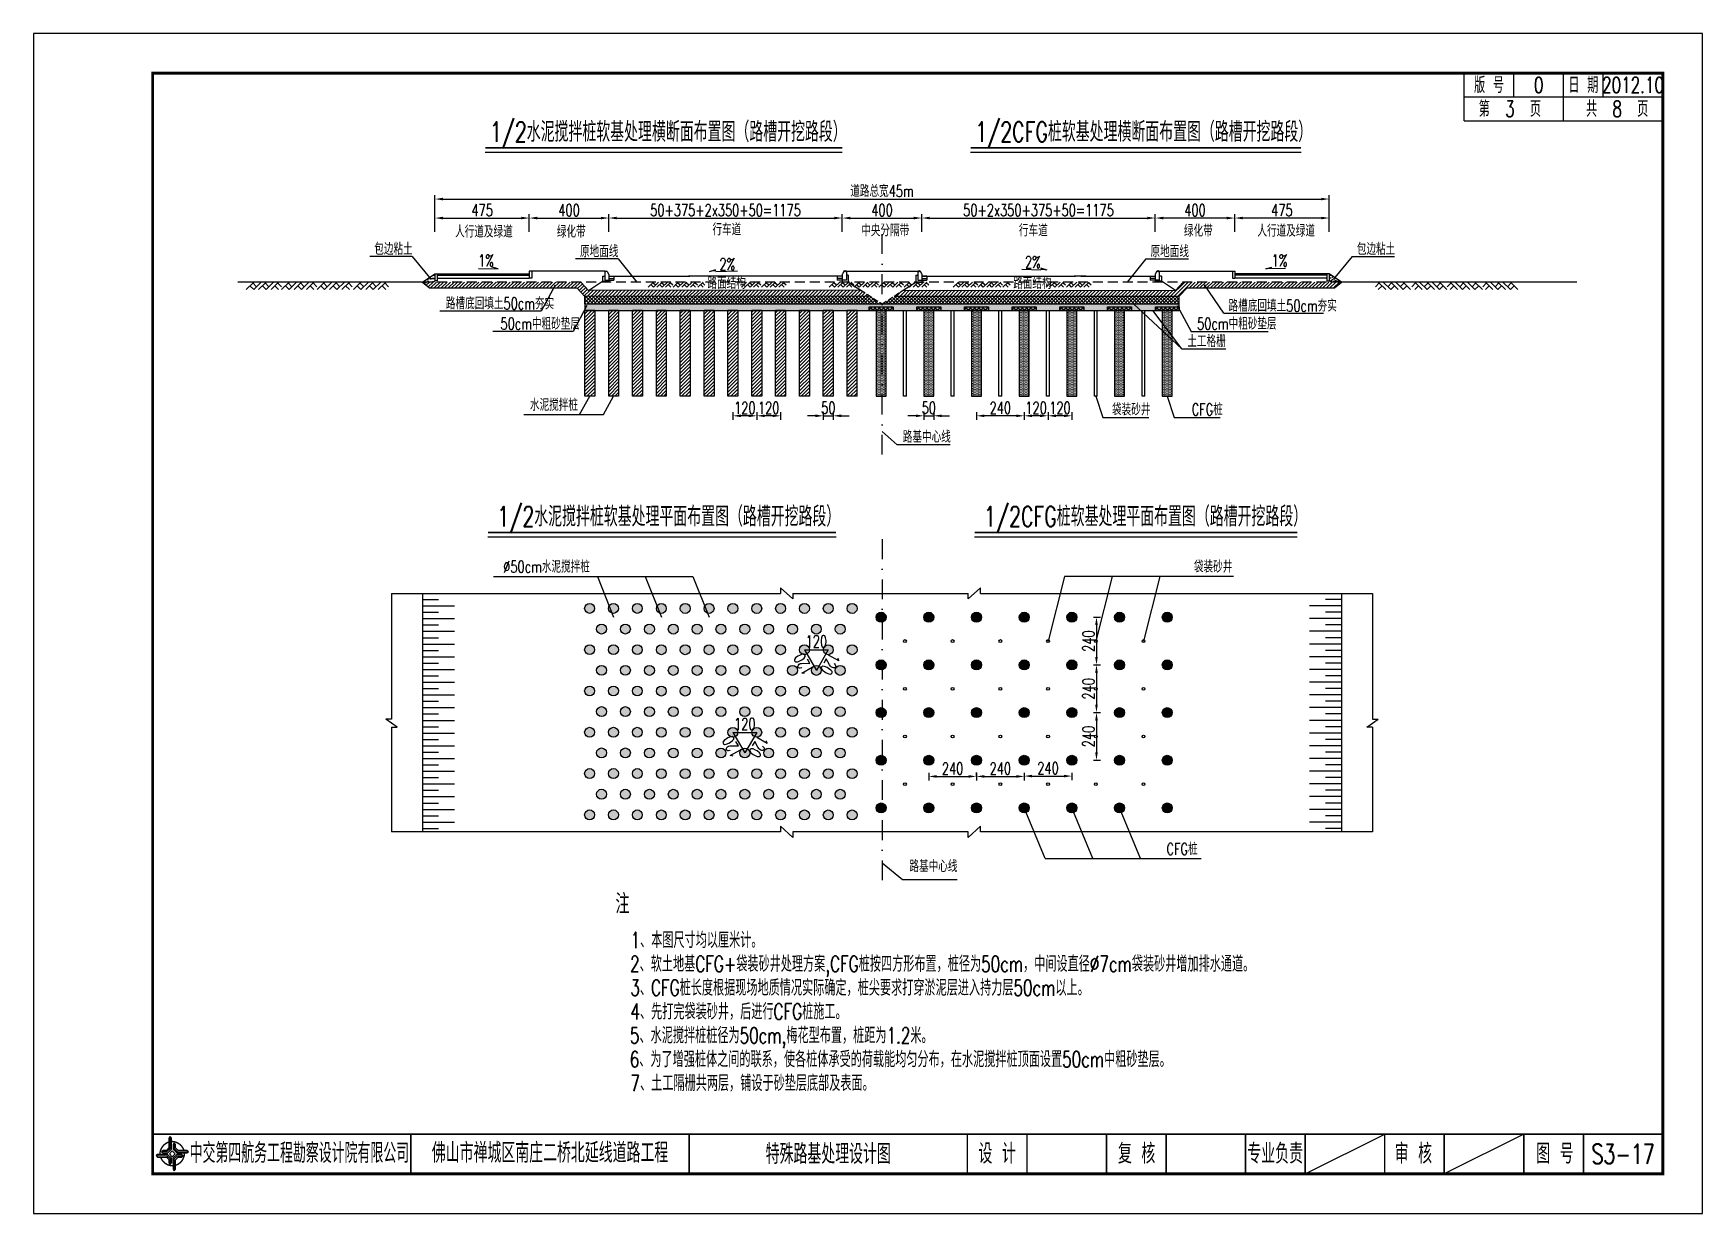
# Model space of a CAD drawing. Extents: x 216 to 3576, y 696 to 993.
# Drawn here: x 1056 to 1476, y 695.5 to 992.5 of the extents above; entities that cross this region are included whole.
import ezdxf
from ezdxf.enums import TextEntityAlignment as Align

# ---------------------------------------------------------------- set-up
doc = ezdxf.new("R2010")
doc.units = 0
doc.header["$LTSCALE"] = 5
doc.header["$PDMODE"] = 32
doc.header["$PDSIZE"] = 0.3
for name, pattern in [('DASHDOT', [1, 0.5, -0.25, 0, -0.25]), ('DASHED', [19.05, 12.7, -6.35]), ('HIDDEN', [0.375, 0.25, -0.125]), ('RICAD_LTYPE1', [0])]:
    doc.linetypes.add(name, pattern=pattern)
doc.layers.get('0').update_dxf_attribs({"linetype": 'CONTINUOUS'})
doc.layers.get('DEFPOINTS').update_dxf_attribs({"linetype": 'RICAD_LTYPE1'})
for name, color, linetype in [('2', 2, 'HIDDEN'), ('PP-COM', 7, 'CONTINUOUS'), ('YOLLOW', 2, 'CONTINUOUS'), ('图框', 7, 'CONTINUOUS'), ('填充', 8, 'CONTINUOUS'), ('尺寸标注', 4, 'CONTINUOUS'), ('文字', 7, 'CONTINUOUS'), ('次轮廓', 7, 'CONTINUOUS'), ('示坡线', 100, 'CONTINUOUS'), ('结构', 7, 'CONTINUOUS'), ('绿化', 3, 'CONTINUOUS'), ('道路结构', 7, 'CONTINUOUS'), ('页码', 3, 'CONTINUOUS')]:
    doc.layers.add(name, color=color, linetype=linetype)
doc.layers.add('标注', color=4, linetype='CONTINUOUS', lineweight=15)
doc.styles.get("Standard").update_dxf_attribs({"font": 'simplex1.shx', "width": 0.7, "bigfont": 'hztxt.shx'})
doc.dimstyles.new('比例1：200', dxfattribs={"dimtxt": 3, "dimasz": 2, "dimexe": 1, "dimexo": 1, "dimgap": 0.5, "dimtad": 1, "dimlfac": 20, "dimzin": 13, "dimdsep": 46, "dimtxsty": 'Standard', "dimcen": -0.09, "dimclrd": 256, "dimclre": 256, "dimclrt": 7, "dimaunit": 1, "dimadec": 0, "dimazin": 0, "dimtfac": 0.0005, "dimtix": 1, "dimtmove": 2, "dimatfit": 3, "dimfxl": 0, "dimtolj": 1, "dimtzin": 13, "dimarcsym": 0})
pattern_1 = [(180, (2552.30475, 298.19584), (-0.15625, 0.3125), [0, -0.3125])]
pattern_2 = [(45, (-1684.68915, 1.19334), (-0.44194174, 0.44194174), [])]
pattern_3 = [(45, (-1684.68915, 1.19325), (-0.44194174, 0.44194174), [])]
pattern_4 = [(45, (420, 592.9256), (-0.44194174, 0.44194174), [])]
pattern_5 = [(45, (420, 592.9256), (-0.44194174, 0.44194174), []), (135, (420, 592.9256), (-0.44194174, -0.44194174), [])]
pattern_6 = [(50, (420, 592.9256), (1.7931505, -0.1568803), [0.1875, -2.0625]), (355, (420, 592.9256), (-0.3468783, 1.8804803), [0.15, -1.65]), (100.4514, (420.1494, 592.9125), (1.4462735, 1.723599), [0.1593505, -1.7528553]), (46.1842, (420, 593.4256), (2.6681026, -0.4137975), [0.28125, -3.09375]), (96.6356, (420.2223, 593.3911), (2.336657, 2.435295), [0.239026, -2.6292825]), (351.1842, (420, 593.4256), (2.336655, 2.4352965), [0.225, -2.475]), (21, (420.25, 593.3006), (1.4922676, -1.0065472), [0.1875, -2.0625]), (326, (420.25, 593.3006), (0.6082883, 1.812875), [0.15, -1.65]), (71.4514, (420.3744, 593.2167), (2.1005566, 0.8063262), [0.1593505, -1.7528553]), (37.5, (420, 592.9256), (0.03039964, 0.83223463), [0, -1.63, 0, -1.675, 0, -1.65625]), (7.5, (420, 592.9256), (0.65767384, 0.9860293), [0, -0.955, 0, -1.5925, 0, -0.63125]), (327.5, (419.4425, 592.9256), (1.3345561, -0.0563872), [0, -0.625, 0, -1.95, 0, -2.5875]), (317.5, (419.1925, 592.9256), (1.4579654, 0.2502625), [0, -0.8125, 0, -1.295, 0, -1.8375])]

msp = doc.modelspace()

# ---------------------------------------------------------------- texts
at = {"color": 7, "width": 0.7}
for s, p in [('1/2水泥搅拌桩软基处理横断面布置图（路槽开挖路段）', (1170.82707, 965.24363)), ('1/2CFG桩软基处理横断面布置图（路槽开挖路段）', (1292.95935, 965.24363)), ('1/2水泥搅拌桩软基处理平面布置图（路槽开挖路段）', (1172.71597, 868.45255)), ('1/2CFG桩软基处理平面布置图（路槽开挖路段）', (1295.18363, 868.45255)), ('注', (1202.45098, 770.97263))]:
    msp.add_text(s, height=5, dxfattribs=at).set_placement(p)
at = {"width": 0.7}
for s, p in [('包边粘土', (1141.75869, 936.78971)), ('原地面线', (1193.54239, 936.17574)), ('原地面线', (1337.07973, 936.17574)), ('包边粘土', (1388.99286, 936.77495)), ('路槽底回填土50cm夯实', (1356.7194, 922.50865))]:
    msp.add_text(s, height=3, dxfattribs=at).set_placement(p)
for s, rotation, p in [('路面结构', 0.1010346, (1225.6038, 929.71536)), ('路面结构', 0.1010346, (1302.53485, 929.69059)), ('路槽底回填土50cm夯实', 359.8989654, (1159.79152, 924.60955)), ('50cm中粗砂垫层', 359.8989654, (1173.5265, 919.48874)), ('50cm中粗砂垫层', 0.1010346, (1348.79771, 919.46675)), ('土工格栅', 0.1010346, (1346.35068, 915.06096))]:
    msp.add_text(s, height=3, rotation=rotation, dxfattribs=at).set_placement(p, align=Align.MIDDLE_LEFT)
for s, p in [('水泥搅拌桩', (1180.93352, 899.04123)), ('%%C50cm水泥搅拌桩', (1174.21275, 858.33303)), ('袋装砂井', (1347.99374, 858.33303)), ('CFG桩', (1341.11073, 787.28849))]:
    msp.add_text(s, height=3, dxfattribs=at).set_placement(p, align=Align.MIDDLE_LEFT)
at = {"layer": '图框'}
for s, height, width, p in [('版 号', 4, 0.7, (1422.24162, 979.52876)), ('0', 4, 0.7, (1434.74162, 979.52876)), ('日 期', 4, 0.7, (1445.99162, 979.52876)), ('2012.10', 4, 0.7, (1458.49162, 979.52876)), ('中交第四航务工程勘察设计院有限公司', 5, 0.65, (1122.92246, 710.7772)), ('佛山市禅城区南庄二桥北延线道路工程', 5, 0.7, (1185.99162, 710.84346)), ('设 计', 5, 0.7, (1298.49238, 710.62335)), ('复 核', 5, 0.7, (1333.5872, 710.62335)), ('专业负责', 5, 0.7, (1368.43795, 710.62335)), ('审 核', 5, 0.7, (1403.21175, 710.62335)), ('图 号', 5, 0.7, (1438.83092, 710.62335))]:
    msp.add_text(s, height=height, dxfattribs=dict(at, width=width)).set_placement(p, align=Align.MIDDLE_CENTER)
at = {"layer": '尺寸标注', "color": 7, "linetype": 'Continuous', "width": 0.7}
for s, p in [('1、本图尺寸均以厘米计。', (1206.23897, 762.36864)), ('2、软土地基CFG+袋装砂井处理方案,CFG桩按四方形布置，桩径为50cm，中间设直径%%C7cm袋装砂井增加排水通道。', (1206.13362, 756.36864)), ('3、CFG桩长度根据现场地质情况实际确定，桩尖要求打穿淤泥层进入持力层50cm以上。', (1206.19637, 750.36864)), ('4、先打完袋装砂井，后进行CFG桩施工。', (1206.22537, 744.36864)), ('5、水泥搅拌桩桩径为50cm,梅花型布置，桩距为1.2米。', (1206.09367, 738.36864)), ('6、为了增强桩体之间的联系，使各桩体承受的荷载能均匀分布，在水泥搅拌桩顶面设置50cm中粗砂垫层。', (1206.03845, 732.36864)), ('7、土工隔栅共两层，铺设于砂垫层底部及表面。', (1206.23897, 726.36864))]:
    msp.add_text(s, height=4, dxfattribs=at).set_placement(p)
at = {"layer": '尺寸标注', "color": 7, "char_height": 3, "attachment_point": 5}
for insert in [(1252.99636, 839.52874), (1234.99636, 818.74474)]:
    msp.add_mtext('\\A1;120', dxfattribs=dict(at, insert=insert))
for insert, rotation in [((1249.75329, 833.78938), 120.0007278), ((1256.491, 833.86294), 239.9992722), ((1231.75329, 813.00538), 120.0007278), ((1238.491, 813.07894), 239.9992722)]:
    msp.add_mtext('\\A1;120', dxfattribs=dict(at, insert=insert, rotation=rotation))
at = {"layer": '文字', "width": 0.7}
for s, p in [('行车道', (1226.85675, 941.68031)), ('人行道及绿道', (1162.09937, 941.14111)), ('绿化带', (1187.70203, 941.14111)), ('中央分隔带', (1264.29369, 941.45363)), ('行车道', (1303.96201, 941.43479)), ('绿化带', (1345.48584, 941.36558)), ('人行道及绿道', (1363.97201, 941.36558)), ('1%', (1167.89918, 933.85346)), ('1%', (1367.57502, 933.85346)), ('2%', (1228.60963, 932.92348)), ('2%', (1305.48097, 933.46783))]:
    msp.add_text(s, height=3, dxfattribs=at).set_placement(p)
msp.add_text('袋装砂井', height=3, rotation=360, dxfattribs=at).set_placement((1327.39557, 897.89614), align=Align.MIDDLE_LEFT)
for s, p in [('CFG桩', (1347.43439, 897.89614)), ('路基中心线', (1274.74872, 891.01867)), ('路基中心线', (1276.42498, 782.96551))]:
    msp.add_text(s, height=3, dxfattribs=at).set_placement(p, align=Align.MIDDLE_LEFT)

# ---------------------------------------------------------------- blocks, each defined once
blk = doc.blocks.new('cs2')
for p, q in [((4729.92, 1071.66), (4729.6, 1071.1)), ((4730.59, 1071.79), (4730.14, 1071.79)), ((4730.59, 1071.79), (4730.59, 1069.54)), ((4729.56, 1070.97), (4729.56, 1069.04)), ((4730.59, 1069.54), (4729.56, 1069.54))]:
    blk.add_line(p, q)
for centre, start, end in [((4729.81, 1070.97), 150.42, 180), ((4730.14, 1071.54), 90, 150.42)]:
    blk.add_arc(centre, 0.25, start, end)
blk.add_point((4730.18, 1071.79))
blk = doc.blocks.new('*D123')
at = {"layer": 'DEFPOINTS', "color": 0}
for p in [(1180.77, 946.06), (1157.02, 941.61), (1180.77, 941.61)]:
    blk.add_point(p, dxfattribs=at)
at = {"layer": '标注', "lineweight": -2}
for p, q in [((1157.02, 942.61), (1157.02, 947.06)), ((1159.02, 946.06), (1178.77, 946.06)), ((1180.77, 942.61), (1180.77, 947.06))]:
    blk.add_line(p, q, dxfattribs=at)
at = {"layer": '标注'}
for points in [[(1159.02, 946.39), (1159.02, 945.73), (1157.02, 946.06)], [(1178.77, 946.39), (1178.77, 945.73), (1180.77, 946.06)]]:
    blk.add_solid(points, dxfattribs=at)
at = {"layer": '标注', "color": 7, "insert": (1168.89, 948.06), "char_height": 3, "attachment_point": 5}
blk.add_mtext('\\A1;475', dxfattribs=at)
blk = doc.blocks.new('*D124')
at = {"layer": 'DEFPOINTS', "color": 0}
for p in [(1200.77, 946.06), (1180.77, 941.61), (1200.77, 941.61)]:
    blk.add_point(p, dxfattribs=at)
at = {"layer": '标注', "lineweight": -2}
for p, q in [((1180.77, 942.61), (1180.77, 947.06)), ((1182.77, 946.06), (1198.77, 946.06)), ((1200.77, 942.61), (1200.77, 947.06))]:
    blk.add_line(p, q, dxfattribs=at)
at = {"layer": '标注'}
for points in [[(1182.77, 946.39), (1182.77, 945.73), (1180.77, 946.06)], [(1198.77, 946.39), (1198.77, 945.73), (1200.77, 946.06)]]:
    blk.add_solid(points, dxfattribs=at)
at = {"layer": '标注', "color": 7, "insert": (1190.77, 948.06), "char_height": 3, "attachment_point": 5}
blk.add_mtext('\\A1;400', dxfattribs=at)
blk = doc.blocks.new('*D125')
at = {"layer": 'DEFPOINTS', "color": 0}
for p in [(1259.52, 946.06), (1200.77, 941.61), (1259.52, 941.61)]:
    blk.add_point(p, dxfattribs=at)
at = {"layer": '标注', "lineweight": -2}
for p, q in [((1200.77, 942.61), (1200.77, 947.06)), ((1202.77, 946.06), (1257.52, 946.06)), ((1259.52, 942.61), (1259.52, 947.06))]:
    blk.add_line(p, q, dxfattribs=at)
at = {"layer": '标注'}
for points in [[(1202.77, 946.39), (1202.77, 945.73), (1200.77, 946.06)], [(1257.52, 946.39), (1257.52, 945.73), (1259.52, 946.06)]]:
    blk.add_solid(points, dxfattribs=at)
at = {"layer": '标注', "color": 7, "insert": (1230.14, 948.06), "char_height": 3, "attachment_point": 5}
blk.add_mtext('\\A1;50+375+2x350+50=1175', dxfattribs=at)
blk = doc.blocks.new('*D126')
at = {"layer": 'DEFPOINTS', "color": 0}
for p in [(1279.52, 946.06), (1259.52, 941.61), (1279.52, 941.61)]:
    blk.add_point(p, dxfattribs=at)
at = {"layer": '标注', "lineweight": -2}
for p, q in [((1259.52, 942.61), (1259.52, 947.06)), ((1261.52, 946.06), (1277.52, 946.06)), ((1279.52, 942.61), (1279.52, 947.06))]:
    blk.add_line(p, q, dxfattribs=at)
at = {"layer": '标注'}
for points in [[(1261.52, 946.39), (1261.52, 945.73), (1259.52, 946.06)], [(1277.52, 946.39), (1277.52, 945.73), (1279.52, 946.06)]]:
    blk.add_solid(points, dxfattribs=at)
at = {"layer": '标注', "color": 7, "insert": (1269.52, 948.06), "char_height": 3, "attachment_point": 5}
blk.add_mtext('\\A1;400', dxfattribs=at)
blk = doc.blocks.new('*D127')
at = {"layer": 'DEFPOINTS', "color": 0}
for p in [(1338.27, 946.06), (1279.52, 941.61), (1338.27, 941.61)]:
    blk.add_point(p, dxfattribs=at)
at = {"layer": '标注', "lineweight": -2}
for p, q in [((1279.52, 942.61), (1279.52, 947.06)), ((1281.52, 946.06), (1336.27, 946.06)), ((1338.27, 942.61), (1338.27, 947.06))]:
    blk.add_line(p, q, dxfattribs=at)
at = {"layer": '标注'}
for points in [[(1281.52, 946.39), (1281.52, 945.73), (1279.52, 946.06)], [(1336.27, 946.39), (1336.27, 945.73), (1338.27, 946.06)]]:
    blk.add_solid(points, dxfattribs=at)
at = {"layer": '标注', "color": 7, "insert": (1308.89, 948.06), "char_height": 3, "attachment_point": 5}
blk.add_mtext('\\A1;50+2x350+375+50=1175', dxfattribs=at)
blk = doc.blocks.new('*D128')
at = {"layer": 'DEFPOINTS', "color": 0}
for p in [(1382.02, 950.84), (1157.02, 941.61), (1382.02, 941.61)]:
    blk.add_point(p, dxfattribs=at)
at = {"layer": '标注', "lineweight": -2}
for p, q in [((1157.02, 944.84), (1157.02, 951.84)), ((1159.02, 950.84), (1380.02, 950.84)), ((1382.02, 944.84), (1382.02, 951.84))]:
    blk.add_line(p, q, dxfattribs=at)
at = {"layer": '标注'}
for points in [[(1159.02, 951.17), (1159.02, 950.51), (1157.02, 950.84)], [(1380.02, 951.17), (1380.02, 950.51), (1382.02, 950.84)]]:
    blk.add_solid(points, dxfattribs=at)
at = {"layer": '标注', "color": 7, "insert": (1269.52, 952.84), "char_height": 3, "attachment_point": 5}
blk.add_mtext('\\A1;道路总宽45m', dxfattribs=at)
blk = doc.blocks.new('*D129')
at = {"layer": 'DEFPOINTS', "color": 0}
for p in [(1358.27, 946.06), (1358.27, 941.61), (1382.02, 941.61)]:
    blk.add_point(p, dxfattribs=at)
at = {"layer": '标注', "lineweight": -2}
for p, q in [((1358.27, 942.61), (1358.27, 947.06)), ((1380.02, 946.06), (1360.27, 946.06)), ((1382.02, 942.61), (1382.02, 947.06))]:
    blk.add_line(p, q, dxfattribs=at)
at = {"layer": '标注'}
for points in [[(1360.27, 946.39), (1360.27, 945.73), (1358.27, 946.06)], [(1380.02, 946.39), (1380.02, 945.73), (1382.02, 946.06)]]:
    blk.add_solid(points, dxfattribs=at)
at = {"layer": '标注', "color": 7, "insert": (1370.14, 948.06), "char_height": 3, "attachment_point": 5}
blk.add_mtext('\\A1;475', dxfattribs=at)
blk = doc.blocks.new('*D130')
at = {"layer": 'DEFPOINTS', "color": 0}
for p in [(1338.27, 946.06), (1338.27, 941.61), (1358.27, 941.61)]:
    blk.add_point(p, dxfattribs=at)
at = {"layer": '标注', "lineweight": -2}
for p, q in [((1338.27, 942.61), (1338.27, 947.06)), ((1356.27, 946.06), (1340.27, 946.06)), ((1358.27, 942.61), (1358.27, 947.06))]:
    blk.add_line(p, q, dxfattribs=at)
at = {"layer": '标注'}
for points in [[(1340.27, 946.39), (1340.27, 945.73), (1338.27, 946.06)], [(1356.27, 946.39), (1356.27, 945.73), (1358.27, 946.06)]]:
    blk.add_solid(points, dxfattribs=at)
at = {"layer": '标注', "color": 7, "insert": (1348.27, 948.06), "char_height": 3, "attachment_point": 5}
blk.add_mtext('\\A1;400', dxfattribs=at)
blk = doc.blocks.new('*D131')
at = {"layer": 'DEFPOINTS', "color": 0}
for p in [(1321.72, 845.61), (1321.72, 833.61), (1323.48, 833.61)]:
    blk.add_point(p, dxfattribs=at)
at = {"layer": '尺寸标注', "lineweight": -2}
for p, q in [((1322.72, 845.61), (1324.48, 845.61)), ((1323.48, 843.61), (1323.48, 835.61)), ((1322.72, 833.61), (1324.48, 833.61))]:
    blk.add_line(p, q, dxfattribs=at)
at = {"layer": '尺寸标注'}
for points in [[(1323.15, 843.61), (1323.81, 843.61), (1323.48, 845.61)], [(1323.15, 835.61), (1323.81, 835.61), (1323.48, 833.61)]]:
    blk.add_solid(points, dxfattribs=at)
at = {"layer": '尺寸标注', "color": 7, "insert": (1321.48, 839.61), "char_height": 3, "attachment_point": 5, "rotation": 90}
blk.add_mtext('\\A1;240', dxfattribs=at)
blk = doc.blocks.new('*D132')
at = {"layer": 'DEFPOINTS', "color": 0}
for p in [(1321.72, 833.61), (1321.72, 821.61), (1323.48, 821.61)]:
    blk.add_point(p, dxfattribs=at)
at = {"layer": '尺寸标注', "lineweight": -2}
for p, q in [((1322.72, 833.61), (1324.48, 833.61)), ((1323.48, 831.61), (1323.48, 823.61)), ((1322.72, 821.61), (1324.48, 821.61))]:
    blk.add_line(p, q, dxfattribs=at)
at = {"layer": '尺寸标注'}
for points in [[(1323.15, 831.61), (1323.81, 831.61), (1323.48, 833.61)], [(1323.15, 823.61), (1323.81, 823.61), (1323.48, 821.61)]]:
    blk.add_solid(points, dxfattribs=at)
at = {"layer": '尺寸标注', "color": 7, "insert": (1321.48, 827.61), "char_height": 3, "attachment_point": 5, "rotation": 90}
blk.add_mtext('\\A1;240', dxfattribs=at)
blk = doc.blocks.new('*D133')
at = {"layer": 'DEFPOINTS', "color": 0}
for p in [(1321.72, 821.61), (1321.72, 809.61), (1323.48, 809.61)]:
    blk.add_point(p, dxfattribs=at)
at = {"layer": '尺寸标注', "lineweight": -2}
for p, q in [((1322.72, 821.61), (1324.48, 821.61)), ((1323.48, 819.61), (1323.48, 811.61)), ((1322.72, 809.61), (1324.48, 809.61))]:
    blk.add_line(p, q, dxfattribs=at)
at = {"layer": '尺寸标注'}
for points in [[(1323.15, 819.61), (1323.81, 819.61), (1323.48, 821.61)], [(1323.15, 811.61), (1323.81, 811.61), (1323.48, 809.61)]]:
    blk.add_solid(points, dxfattribs=at)
at = {"layer": '尺寸标注', "color": 7, "insert": (1321.48, 815.61), "char_height": 3, "attachment_point": 5, "rotation": 90}
blk.add_mtext('\\A1;240', dxfattribs=at)
blk = doc.blocks.new('*D119')
at = {"layer": 'DEFPOINTS', "color": 0}
for p in [(1281.29, 807.44), (1293.29, 805.54), (1293.29, 805.54)]:
    blk.add_point(p, dxfattribs=at)
at = {"layer": '尺寸标注', "lineweight": -2}
for p, q in [((1281.29, 806.44), (1281.29, 804.54)), ((1293.29, 805.54), (1293.29, 806.54)), ((1283.29, 805.54), (1291.29, 805.54))]:
    blk.add_line(p, q, dxfattribs=at)
at = {"layer": '尺寸标注'}
for points in [[(1283.29, 805.88), (1283.29, 805.21), (1281.29, 805.54)], [(1291.29, 805.88), (1291.29, 805.21), (1293.29, 805.54)]]:
    blk.add_solid(points, dxfattribs=at)
at = {"layer": '尺寸标注', "color": 7, "insert": (1287.29, 807.54), "char_height": 3, "attachment_point": 5}
blk.add_mtext('\\A1;240', dxfattribs=at)
blk = doc.blocks.new('*D120')
at = {"layer": 'DEFPOINTS', "color": 0}
for p in [(1293.29, 807.44), (1305.29, 807.44), (1305.29, 805.54)]:
    blk.add_point(p, dxfattribs=at)
at = {"layer": '尺寸标注', "lineweight": -2}
for p, q in [((1293.29, 806.44), (1293.29, 804.54)), ((1305.29, 806.44), (1305.29, 804.54)), ((1295.29, 805.54), (1303.29, 805.54))]:
    blk.add_line(p, q, dxfattribs=at)
at = {"layer": '尺寸标注'}
for points in [[(1295.29, 805.88), (1295.29, 805.21), (1293.29, 805.54)], [(1303.29, 805.88), (1303.29, 805.21), (1305.29, 805.54)]]:
    blk.add_solid(points, dxfattribs=at)
at = {"layer": '尺寸标注', "color": 7, "insert": (1299.29, 807.54), "char_height": 3, "attachment_point": 5}
blk.add_mtext('\\A1;240', dxfattribs=at)
blk = doc.blocks.new('*D121')
at = {"layer": 'DEFPOINTS', "color": 0}
for p in [(1305.29, 807.44), (1317.29, 807.44), (1317.29, 805.63)]:
    blk.add_point(p, dxfattribs=at)
at = {"layer": '尺寸标注', "lineweight": -2}
for p, q in [((1305.29, 806.44), (1305.29, 804.63)), ((1317.29, 806.44), (1317.29, 804.63)), ((1307.29, 805.63), (1315.29, 805.63))]:
    blk.add_line(p, q, dxfattribs=at)
at = {"layer": '尺寸标注'}
for points in [[(1307.29, 805.96), (1307.29, 805.3), (1305.29, 805.63)], [(1315.29, 805.96), (1315.29, 805.3), (1317.29, 805.63)]]:
    blk.add_solid(points, dxfattribs=at)
at = {"layer": '尺寸标注', "color": 7, "insert": (1311.29, 807.63), "char_height": 3, "attachment_point": 5}
blk.add_mtext('\\A1;240', dxfattribs=at)
blk = doc.blocks.new('*D122')
at = {"layer": 'DEFPOINTS', "color": 0}
for p in [(1280.04, 898.27), (1282.54, 898.27), (1282.54, 896.3)]:
    blk.add_point(p, dxfattribs=at)
at = {"layer": '尺寸标注', "lineweight": -2}
for p, q in [((1278.04, 896.3), (1276.04, 896.3)), ((1280.04, 897.27), (1280.04, 895.3)), ((1280.04, 896.3), (1282.54, 896.3)), ((1282.54, 897.27), (1282.54, 895.3)), ((1284.54, 896.3), (1286.54, 896.3))]:
    blk.add_line(p, q, dxfattribs=at)
at = {"layer": '尺寸标注'}
for points in [[(1278.04, 896.63), (1278.04, 895.96), (1280.04, 896.3)], [(1284.54, 896.63), (1284.54, 895.96), (1282.54, 896.3)]]:
    blk.add_solid(points, dxfattribs=at)
at = {"layer": '尺寸标注', "color": 7, "insert": (1281.29, 898.3), "char_height": 3, "attachment_point": 5}
blk.add_mtext('\\A1;50', dxfattribs=at)
blk = doc.blocks.new('series')
at = {"width": 0.75}
for tag, height, p in [('页码', 4, (-35, -19)), ('图名', 5, (-220, -282)), ('图号', 5, (-20, -282))]:
    blk.add_attdef(tag, text='', height=height, dxfattribs=at).set_placement(p, align=Align.MIDDLE_CENTER)
blk = doc.blocks.new('tb')
at = {"lineweight": -3}
h = blk.add_hatch(color=256, dxfattribs=at)
h.paths.add_polyline_path([(-1.23, -0.13), (-3.78, -0.14), (-4.14, -0.41), (-1.4, -0.44), (-0.56, -1.24), (-0.54, -2.62), (-0.27, -2.2), (-0.26, -1.06)])
h.paths.add_polyline_path([(0.13, -1.08), (0.14, -3.86), (0.41, -4.26), (0.44, -1.24), (1.25, -0.43), (2.66, -0.43), (2.26, -0.16), (1.07, -0.15)])
h.paths.add_polyline_path([(1.08, 0.3), (3.62, 0.3), (4.02, 0.56), (1.25, 0.57), (0.43, 1.39), (0.43, 2.8), (0.16, 2.41), (0.15, 1.24)])
h.paths.add_polyline_path([(-0.28, 1.21), (-0.28, 3.99), (-0.56, 4.39), (-0.57, 1.41), (-1.38, 0.6), (-2.74, 0.56), (-2.33, 0.3), (-1.2, 0.29)])
for p, q in [((-0.56, 4.39), (-0.57, 1.41)), ((-1.38, 0.6), (-2.74, 0.56)), ((-0.57, 1.41), (-1.38, 0.6)), ((0.43, 2.8), (0.43, 1.39)), ((0.43, 1.39), (1.25, 0.57)), ((1.25, 0.57), (4.02, 0.56)), ((-4.14, -0.41), (-1.4, -0.44)), ((-1.4, -0.44), (-0.56, -1.24)), ((-0.56, -1.24), (-0.54, -2.62)), ((0.41, -4.26), (0.44, -1.24)), ((0.44, -1.24), (1.25, -0.43)), ((1.25, -0.43), (2.66, -0.43))]:
    blk.add_line(p, q, dxfattribs=at)
at = {"lineweight": -3, "flags": 128}
for points in [[(-0.9, 3.99), (-0.9, 1.58), (-1.53, 0.91), (-2.34, 0.91), (-2.74, 0.56), (-2.33, 0.3), (-1.2, 0.29), (-0.28, 1.21), (-0.28, 3.99), (-0.56, 4.39)], [(-0.04, 0.77), (0.68, 0.04), (-0.04, -0.69), (-0.77, 0.05)], [(3.62, 0.92), (1.43, 0.92), (0.77, 1.54), (0.77, 2.38), (0.43, 2.8), (0.16, 2.41), (0.15, 1.24), (1.08, 0.3), (3.62, 0.3), (4.02, 0.56)], [(-3.73, -0.76), (-1.54, -0.76), (-0.89, -1.39), (-0.89, -2.21), (-0.54, -2.62), (-0.27, -2.2), (-0.26, -1.06), (-1.23, -0.13), (-3.78, -0.14), (-4.14, -0.41)], [(0.75, -3.85), (0.75, -1.43), (1.4, -0.78), (2.26, -0.78), (2.66, -0.43), (2.26, -0.16), (1.07, -0.15), (0.13, -1.08), (0.14, -3.86), (0.41, -4.26)]]:
    blk.add_lwpolyline(points, close=True, dxfattribs=at)
at = {"lineweight": -3, "const_width": 0.35, "flags": 128}
for points in [[(-0.9, 3.02, 0.324167), (-3.16, -0.14)], [(2.88, 0.92, 0.324403), (-0.24, 3.15)], [(0.75, -2.86, 0.325418), (3.02, 0.26)], [(-2.98, -0.76, 0.322976), (0.14, -2.98)]]:
    blk.add_lwpolyline(points, format="xyb", dxfattribs=at)
blk = doc.blocks.new('*D134')
at = {"layer": 'DEFPOINTS', "color": 0}
for p in [(1293.29, 898.24), (1293.29, 896.3), (1305.29, 898.24)]:
    blk.add_point(p, dxfattribs=at)
at = {"layer": '尺寸标注', "lineweight": -2}
for p, q in [((1293.29, 897.24), (1293.29, 895.3)), ((1303.29, 896.3), (1295.29, 896.3)), ((1305.29, 897.24), (1305.29, 895.3))]:
    blk.add_line(p, q, dxfattribs=at)
at = {"layer": '尺寸标注'}
for points in [[(1295.29, 896.63), (1295.29, 895.96), (1293.29, 896.3)], [(1303.29, 896.63), (1303.29, 895.96), (1305.29, 896.3)]]:
    blk.add_solid(points, dxfattribs=at)
at = {"layer": '尺寸标注', "color": 7, "insert": (1299.29, 898.3), "char_height": 3, "attachment_point": 5}
blk.add_mtext('\\A1;240', dxfattribs=at)
blk = doc.blocks.new('*D135')
at = {"layer": 'DEFPOINTS', "color": 0}
for p in [(1254.75, 898.27), (1257.25, 898.27), (1257.25, 896.29)]:
    blk.add_point(p, dxfattribs=at)
at = {"layer": '尺寸标注', "lineweight": -2}
for p, q in [((1252.75, 896.29), (1250.75, 896.29)), ((1254.75, 897.27), (1254.75, 895.29)), ((1254.75, 896.29), (1257.25, 896.29)), ((1257.25, 897.27), (1257.25, 895.29)), ((1259.25, 896.29), (1261.25, 896.29))]:
    blk.add_line(p, q, dxfattribs=at)
at = {"layer": '尺寸标注'}
for points in [[(1252.75, 896.63), (1252.75, 895.96), (1254.75, 896.29)], [(1259.25, 896.63), (1259.25, 895.96), (1257.25, 896.29)]]:
    blk.add_solid(points, dxfattribs=at)
at = {"layer": '尺寸标注', "color": 7, "insert": (1256, 898.29), "char_height": 3, "attachment_point": 5}
blk.add_mtext('\\A1;50', dxfattribs=at)
blk = doc.blocks.new('*D136')
at = {"layer": 'DEFPOINTS', "color": 0}
for p in [(1238, 898.24), (1238, 896.29), (1244, 898.24)]:
    blk.add_point(p, dxfattribs=at)
at = {"layer": '尺寸标注', "lineweight": -2}
for p, q in [((1238, 897.24), (1238, 895.29)), ((1242, 896.29), (1240, 896.29)), ((1244, 897.24), (1244, 895.29))]:
    blk.add_line(p, q, dxfattribs=at)
at = {"layer": '尺寸标注'}
for points in [[(1240, 896.63), (1240, 895.96), (1238, 896.29)], [(1242, 896.63), (1242, 895.96), (1244, 896.29)]]:
    blk.add_solid(points, dxfattribs=at)
at = {"layer": '尺寸标注', "color": 7, "insert": (1241, 898.29), "char_height": 3, "attachment_point": 5}
blk.add_mtext('\\A1;120', dxfattribs=at)
blk = doc.blocks.new('*D137')
at = {"layer": 'DEFPOINTS', "color": 0}
for p in [(1232, 898.24), (1232, 896.29), (1238, 898.24)]:
    blk.add_point(p, dxfattribs=at)
at = {"layer": '尺寸标注', "lineweight": -2}
for p, q in [((1232, 897.24), (1232, 895.29)), ((1236, 896.29), (1234, 896.29)), ((1238, 897.24), (1238, 895.29))]:
    blk.add_line(p, q, dxfattribs=at)
at = {"layer": '尺寸标注'}
for points in [[(1234, 896.63), (1234, 895.96), (1232, 896.29)], [(1236, 896.63), (1236, 895.96), (1238, 896.29)]]:
    blk.add_solid(points, dxfattribs=at)
at = {"layer": '尺寸标注', "color": 7, "insert": (1235, 898.29), "char_height": 3, "attachment_point": 5}
blk.add_mtext('\\A1;120', dxfattribs=at)
blk = doc.blocks.new('*D138')
at = {"layer": 'DEFPOINTS', "color": 0}
for p in [(1311.29, 898.24), (1311.29, 896.3), (1317.29, 898.24)]:
    blk.add_point(p, dxfattribs=at)
at = {"layer": '尺寸标注', "lineweight": -2}
for p, q in [((1311.29, 897.24), (1311.29, 895.3)), ((1315.29, 896.3), (1313.29, 896.3)), ((1317.29, 897.24), (1317.29, 895.3))]:
    blk.add_line(p, q, dxfattribs=at)
at = {"layer": '尺寸标注'}
for points in [[(1313.29, 896.63), (1313.29, 895.96), (1311.29, 896.3)], [(1315.29, 896.63), (1315.29, 895.96), (1317.29, 896.3)]]:
    blk.add_solid(points, dxfattribs=at)
at = {"layer": '尺寸标注', "color": 7, "insert": (1314.29, 898.3), "char_height": 3, "attachment_point": 5}
blk.add_mtext('\\A1;120', dxfattribs=at)
blk = doc.blocks.new('*D139')
at = {"layer": 'DEFPOINTS', "color": 0}
for p in [(1305.29, 898.24), (1305.29, 896.3), (1311.29, 898.24)]:
    blk.add_point(p, dxfattribs=at)
at = {"layer": '尺寸标注', "lineweight": -2}
for p, q in [((1305.29, 897.24), (1305.29, 895.3)), ((1309.29, 896.3), (1307.29, 896.3)), ((1311.29, 897.24), (1311.29, 895.3))]:
    blk.add_line(p, q, dxfattribs=at)
at = {"layer": '尺寸标注'}
for points in [[(1307.29, 896.63), (1307.29, 895.96), (1305.29, 896.3)], [(1309.29, 896.63), (1309.29, 895.96), (1311.29, 896.3)]]:
    blk.add_solid(points, dxfattribs=at)
at = {"layer": '尺寸标注', "color": 7, "insert": (1308.29, 898.3), "char_height": 3, "attachment_point": 5}
blk.add_mtext('\\A1;120', dxfattribs=at)
blk = doc.blocks.new('123')
at = {"color": 7}
blk.add_lwpolyline([(635.99, 695.53), (635.99, 992.53), (215.99, 992.53), (215.99, 695.53)], close=True, dxfattribs=at)

# ---------------------------------------------------------------- dimensions: what is measured, and where the dimension line sits
at = {"layer": '尺寸标注'}
for base, p1, p2, angle, picture, middle in [((1231.99636, 896.29446), (1237.99636, 898.23562), (1231.99636, 898.23562), 180, '*D137', (1234.99636, 898.29446)), ((1237.99636, 896.29446), (1243.99636, 898.23562), (1237.99636, 898.23562), 180, '*D136', (1240.99636, 898.29446)), ((1293.29051, 896.29697), (1305.29051, 898.23813), (1293.29051, 898.23813), 180, '*D134', (1299.29051, 898.29697)), ((1305.29051, 896.29697), (1311.29051, 898.23813), (1305.29051, 898.23813), 180, '*D139', (1308.29051, 898.29697)), ((1311.29051, 896.29697), (1317.29051, 898.23813), (1311.29051, 898.23813), 180, '*D138', (1314.29051, 898.29697)), ((1323.48142, 833.61077), (1321.71535, 845.61077), (1321.71535, 833.61077), 90, '*D131', (1321.48142, 839.61077)), ((1323.48142, 821.61077), (1321.71535, 833.61077), (1321.71535, 821.61077), 90, '*D132', (1321.48142, 827.61077)), ((1323.48142, 809.61077), (1321.71535, 821.61077), (1321.71535, 809.61077), 90, '*D133', (1321.48142, 815.61077))]:
    dim = msp.add_linear_dim(base=base, p1=p1, p2=p2, angle=angle, dimstyle='比例1：200', override={"dimtxsty": 'Standard'}, dxfattribs=at)
    dim.commit()
    dim.dimension.update_dxf_attribs({"geometry": picture, "text_midpoint": middle})
for base, p1, p2, picture, middle in [((1257.24636, 896.29446), (1254.74636, 898.26504), (1257.24636, 898.26504), '*D135', (1255.99636, 898.29446)), ((1282.54051, 896.29697), (1280.04051, 898.26755), (1282.54051, 898.26755), '*D122', (1281.29051, 898.29697)), ((1293.29051, 805.54284), (1281.29051, 807.44136), (1293.29051, 805.54284), '*D119', (1287.29051, 807.54284)), ((1305.29051, 805.54284), (1293.29051, 807.44136), (1305.29051, 807.44136), '*D120', (1299.29051, 807.54284)), ((1317.29051, 805.6289), (1305.29051, 807.44136), (1317.29051, 807.44136), '*D121', (1311.29051, 807.6289))]:
    dim = msp.add_linear_dim(base=base, p1=p1, p2=p2, dimstyle='比例1：200', override={"dimtxsty": 'Standard'}, dxfattribs=at)
    dim.commit()
    dim.dimension.update_dxf_attribs({"geometry": picture, "text_midpoint": middle})
at = {"layer": '标注'}
for base, p1, p2, text, picture, middle in [((1382.01933, 950.83916), (1157.01933, 941.60968), (1382.01933, 941.60968), '道路总宽45m', '*D128', (1269.51933, 952.83916)), ((1259.51933, 946.05971), (1200.76933, 941.60968), (1259.51933, 941.60968), '50+375+2x350+50=1175', '*D125', (1230.14433, 948.05971)), ((1279.51933, 946.05971), (1259.51933, 941.60968), (1279.51933, 941.60815), '400', '*D126', (1269.51933, 948.05971)), ((1338.26933, 946.05971), (1279.51933, 941.60815), (1338.26933, 941.60968), '50+2x350+375+50=1175', '*D127', (1308.89433, 948.05971))]:
    dim = msp.add_linear_dim(base=base, p1=p1, p2=p2, text=text, dimstyle='比例1：200', override={"dimtxsty": 'Standard'}, dxfattribs=at)
    dim.commit()
    dim.dimension.update_dxf_attribs({"geometry": picture, "text_midpoint": middle})
for base, p1, p2, picture, middle in [((1180.76933, 946.05971), (1157.01933, 941.60968), (1180.76933, 941.60968), '*D123', (1168.89433, 948.05971)), ((1200.76933, 946.05971), (1180.76933, 941.60968), (1200.76933, 941.60968), '*D124', (1190.76933, 948.05971))]:
    dim = msp.add_linear_dim(base=base, p1=p1, p2=p2, dimstyle='比例1：200', override={"dimtxsty": 'Standard'}, dxfattribs=at)
    dim.commit()
    dim.dimension.update_dxf_attribs({"geometry": picture, "text_midpoint": middle})
for base, p1, p2, picture, middle in [((1338.26933, 946.05971), (1358.26933, 941.60968), (1338.26933, 941.60968), '*D130', (1348.26933, 948.05971)), ((1358.26933, 946.05971), (1382.01933, 941.60968), (1358.26933, 941.60968), '*D129', (1370.14433, 948.05971))]:
    dim = msp.add_linear_dim(base=base, p1=p1, p2=p2, angle=180, dimstyle='比例1：200', override={"dimtxsty": 'Standard'}, dxfattribs=at)
    dim.commit()
    dim.dimension.update_dxf_attribs({"geometry": picture, "text_midpoint": middle})

# ---------------------------------------------------------------- hatches: boundary and pattern name
h = msp.add_hatch()
h.set_pattern_fill('ANSI31', color=256, scale=5, style=0)
h.set_pattern_definition([(45, (-1684.68915, 1.1911), (-0.44194174, 0.44194174), [])])
h.paths.add_polyline_path([(1197.24636, 922.81229), (1197.24636, 901.21229), (1194.74636, 901.21229), (1194.74636, 922.81229)])
h = msp.add_hatch()
h.set_pattern_fill('ANSI31', color=256, scale=5, style=0)
h.set_pattern_definition(pattern_3)
h.paths.add_polyline_path([(1203.24636, 922.81229), (1203.24636, 901.21229), (1200.74636, 901.21229), (1200.74636, 922.81229)])
h = msp.add_hatch()
h.set_pattern_fill('ANSI31', color=256, scale=5, style=0)
h.set_pattern_definition(pattern_3)
h.paths.add_polyline_path([(1209.24636, 922.81229), (1209.24636, 901.21229), (1206.74636, 901.21229), (1206.74636, 922.81229)])
h = msp.add_hatch()
h.set_pattern_fill('ANSI31', color=256, scale=5, style=0)
h.set_pattern_definition([(45, (-1684.68915, 1.1935), (-0.44194174, 0.44194174), [])])
h.paths.add_polyline_path([(1215.24636, 922.81039), (1215.24636, 901.21039), (1212.74636, 901.21039), (1212.74636, 922.81039)])
h = msp.add_hatch()
h.set_pattern_fill('ANSI31', color=256, scale=5, style=0)
h.set_pattern_definition(pattern_2)
h.paths.add_polyline_path([(1221.24636, 922.80802), (1221.24636, 901.20802), (1218.74636, 901.20802), (1218.74636, 922.80802)])
h = msp.add_hatch()
h.set_pattern_fill('ANSI31', color=256, scale=5, style=0)
h.set_pattern_definition(pattern_2)
h.paths.add_polyline_path([(1227.24636, 922.80802), (1227.24636, 901.20802), (1224.74636, 901.20802), (1224.74636, 922.80802)])
h = msp.add_hatch()
h.set_pattern_fill('ANSI31', color=256, scale=5, style=0)
h.set_pattern_definition(pattern_2)
h.paths.add_polyline_path([(1233.24636, 922.80802), (1233.24636, 901.20802), (1230.74636, 901.20802), (1230.74636, 922.80802)])
h = msp.add_hatch()
h.set_pattern_fill('ANSI31', color=256, scale=5, style=0)
h.set_pattern_definition(pattern_2)
h.paths.add_polyline_path([(1239.24636, 922.80802), (1239.24636, 901.20802), (1236.74636, 901.20802), (1236.74636, 922.80802)])
h = msp.add_hatch()
h.set_pattern_fill('ANSI31', color=256, scale=5, style=0)
h.set_pattern_definition(pattern_2)
h.paths.add_polyline_path([(1245.24636, 922.80802), (1245.24636, 901.20802), (1242.74636, 901.20802), (1242.74636, 922.80802)])
h = msp.add_hatch()
h.set_pattern_fill('ANSI31', color=256, scale=5, style=0)
h.set_pattern_definition(pattern_2)
h.paths.add_polyline_path([(1251.24636, 922.80802), (1251.24636, 901.20802), (1248.74636, 901.20802), (1248.74636, 922.80802)])
h = msp.add_hatch()
h.set_pattern_fill('ANSI31', color=256, scale=5, style=0)
h.set_pattern_definition(pattern_2)
h.paths.add_polyline_path([(1257.24636, 922.80802), (1257.24636, 901.20802), (1254.74636, 901.20802), (1254.74636, 922.80802)])
h = msp.add_hatch()
h.set_pattern_fill('ANSI31', color=256, scale=5, style=0)
h.set_pattern_definition(pattern_2)
h.paths.add_polyline_path([(1263.24636, 922.80802), (1263.24636, 901.20802), (1260.74636, 901.20802), (1260.74636, 922.80802)])
h = msp.add_hatch()
h.set_pattern_fill('DOTS', color=256, scale=5, style=0)
h.set_pattern_definition([(0, (287.2776, 254.80655), (0.15625, 0.3125), [0, -0.3125])])
edge = h.paths.add_edge_path()
edge.add_arc((1195.94786, 847.83221), 1.25, 0, 360)
edge = h.paths.add_edge_path()
edge.add_arc((1198.94786, 842.63621), 1.25, 0, 360)
edge = h.paths.add_edge_path()
edge.add_arc((1195.94786, 837.44021), 1.25, 0, 360)
edge = h.paths.add_edge_path()
edge.add_arc((1198.94786, 832.24421), 1.25, 0, 360)
edge = h.paths.add_edge_path()
edge.add_arc((1195.94786, 827.04821), 1.25, 0, 360)
edge = h.paths.add_edge_path()
edge.add_arc((1198.94786, 821.85221), 1.25, 0, 360)
edge = h.paths.add_edge_path()
edge.add_arc((1195.94786, 816.65621), 1.25, 0, 360)
edge = h.paths.add_edge_path()
edge.add_arc((1198.94786, 811.46021), 1.25, 0, 360)
edge = h.paths.add_edge_path()
edge.add_arc((1195.94786, 806.26421), 1.25, 0, 360)
edge = h.paths.add_edge_path()
edge.add_arc((1198.94786, 801.06821), 1.25, 0, 360)
edge = h.paths.add_edge_path()
edge.add_arc((1195.94786, 795.87221), 1.25, 0, 360)
edge = h.paths.add_edge_path()
edge.add_arc((1201.94786, 795.87221), 1.25, 0, 360)
edge = h.paths.add_edge_path()
edge.add_arc((1201.94786, 806.26421), 1.25, 0, 360)
edge = h.paths.add_edge_path()
edge.add_arc((1201.94786, 816.65621), 1.25, 0, 360)
edge = h.paths.add_edge_path()
edge.add_arc((1201.94786, 827.04821), 1.25, 0, 360)
edge = h.paths.add_edge_path()
edge.add_arc((1201.94786, 837.44021), 1.25, 0, 360)
edge = h.paths.add_edge_path()
edge.add_arc((1201.94786, 847.83221), 1.25, 0, 360)
h = msp.add_hatch()
h.set_pattern_fill('DOTS', color=256, scale=5, style=0)
h.set_pattern_definition([(0, (293.2776, 254.80655), (0.15625, 0.3125), [0, -0.3125])])
edge = h.paths.add_edge_path()
edge.add_arc((1201.94786, 847.83221), 1.25, 0, 360)
edge = h.paths.add_edge_path()
edge.add_arc((1204.94786, 842.63621), 1.25, 0, 360)
edge = h.paths.add_edge_path()
edge.add_arc((1201.94786, 837.44021), 1.25, 0, 360)
edge = h.paths.add_edge_path()
edge.add_arc((1204.94786, 832.24421), 1.25, 0, 360)
edge = h.paths.add_edge_path()
edge.add_arc((1201.94786, 827.04821), 1.25, 0, 360)
edge = h.paths.add_edge_path()
edge.add_arc((1204.94786, 821.85221), 1.25, 0, 360)
edge = h.paths.add_edge_path()
edge.add_arc((1201.94786, 816.65621), 1.25, 0, 360)
edge = h.paths.add_edge_path()
edge.add_arc((1204.94786, 811.46021), 1.25, 0, 360)
edge = h.paths.add_edge_path()
edge.add_arc((1201.94786, 806.26421), 1.25, 0, 360)
edge = h.paths.add_edge_path()
edge.add_arc((1204.94786, 801.06821), 1.25, 0, 360)
edge = h.paths.add_edge_path()
edge.add_arc((1201.94786, 795.87221), 1.25, 0, 360)
edge = h.paths.add_edge_path()
edge.add_arc((1207.94786, 795.87221), 1.25, 0, 360)
edge = h.paths.add_edge_path()
edge.add_arc((1207.94786, 806.26421), 1.25, 0, 360)
edge = h.paths.add_edge_path()
edge.add_arc((1207.94786, 816.65621), 1.25, 0, 360)
edge = h.paths.add_edge_path()
edge.add_arc((1207.94786, 827.04821), 1.25, 0, 360)
edge = h.paths.add_edge_path()
edge.add_arc((1207.94786, 837.44021), 1.25, 0, 360)
edge = h.paths.add_edge_path()
edge.add_arc((1207.94786, 847.83221), 1.25, 0, 360)
h = msp.add_hatch()
h.set_pattern_fill('DOTS', color=256, scale=5, style=0)
h.set_pattern_definition([(0, (305.32612, 254.7894), (0.15625, 0.3125), [0, -0.3125])])
edge = h.paths.add_edge_path()
edge.add_arc((1213.99636, 847.81505), 1.25, 0, 360)
edge = h.paths.add_edge_path()
edge.add_arc((1216.99636, 842.61905), 1.25, 0, 360)
edge = h.paths.add_edge_path()
edge.add_arc((1213.99636, 837.42305), 1.25, 0, 360)
edge = h.paths.add_edge_path()
edge.add_arc((1216.99636, 832.22705), 1.25, 0, 360)
edge = h.paths.add_edge_path()
edge.add_arc((1213.99636, 827.03105), 1.25, 0, 360)
edge = h.paths.add_edge_path()
edge.add_arc((1216.99636, 821.83505), 1.25, 0, 360)
edge = h.paths.add_edge_path()
edge.add_arc((1213.99636, 816.63905), 1.25, 0, 360)
edge = h.paths.add_edge_path()
edge.add_arc((1216.99636, 811.44305), 1.25, 0, 360)
edge = h.paths.add_edge_path()
edge.add_arc((1213.99636, 806.24705), 1.25, 0, 360)
edge = h.paths.add_edge_path()
edge.add_arc((1216.99636, 801.05105), 1.25, 0, 360)
edge = h.paths.add_edge_path()
edge.add_arc((1213.99636, 795.85505), 1.25, 0, 360)
edge = h.paths.add_edge_path()
edge.add_arc((1219.99636, 795.85505), 1.25, 0, 360)
edge = h.paths.add_edge_path()
edge.add_arc((1219.99636, 806.24705), 1.25, 0, 360)
edge = h.paths.add_edge_path()
edge.add_arc((1219.99636, 816.63905), 1.25, 0, 360)
edge = h.paths.add_edge_path()
edge.add_arc((1219.99636, 827.03105), 1.25, 0, 360)
edge = h.paths.add_edge_path()
edge.add_arc((1219.99636, 837.42305), 1.25, 0, 360)
edge = h.paths.add_edge_path()
edge.add_arc((1219.99636, 847.81505), 1.25, 0, 360)
h = msp.add_hatch()
h.set_pattern_fill('DOTS', color=256, scale=5, style=0)
h.set_pattern_definition([(0, (311.32612, 254.7894), (0.15625, 0.3125), [0, -0.3125])])
edge = h.paths.add_edge_path()
edge.add_arc((1219.99636, 847.81505), 1.25, 0, 360)
edge = h.paths.add_edge_path()
edge.add_arc((1222.99636, 842.61905), 1.25, 0, 360)
edge = h.paths.add_edge_path()
edge.add_arc((1219.99636, 837.42305), 1.25, 0, 360)
edge = h.paths.add_edge_path()
edge.add_arc((1222.99636, 832.22705), 1.25, 0, 360)
edge = h.paths.add_edge_path()
edge.add_arc((1219.99636, 827.03105), 1.25, 0, 360)
edge = h.paths.add_edge_path()
edge.add_arc((1222.99636, 821.83505), 1.25, 0, 360)
edge = h.paths.add_edge_path()
edge.add_arc((1219.99636, 816.63905), 1.25, 0, 360)
edge = h.paths.add_edge_path()
edge.add_arc((1222.99636, 811.44305), 1.25, 0, 360)
edge = h.paths.add_edge_path()
edge.add_arc((1219.99636, 806.24705), 1.25, 0, 360)
edge = h.paths.add_edge_path()
edge.add_arc((1222.99636, 801.05105), 1.25, 0, 360)
edge = h.paths.add_edge_path()
edge.add_arc((1219.99636, 795.85505), 1.25, 0, 360)
edge = h.paths.add_edge_path()
edge.add_arc((1225.99636, 795.85505), 1.25, 0, 360)
edge = h.paths.add_edge_path()
edge.add_arc((1225.99636, 806.24705), 1.25, 0, 360)
edge = h.paths.add_edge_path()
edge.add_arc((1225.99636, 816.63905), 1.25, 0, 360)
edge = h.paths.add_edge_path()
edge.add_arc((1225.99636, 827.03105), 1.25, 0, 360)
edge = h.paths.add_edge_path()
edge.add_arc((1225.99636, 837.42305), 1.25, 0, 360)
edge = h.paths.add_edge_path()
edge.add_arc((1225.99636, 847.81505), 1.25, 0, 360)
h = msp.add_hatch()
h.set_pattern_fill('DOTS', color=256, scale=5, style=0)
h.set_pattern_definition([(0, (317.32612, 254.7894), (0.15625, 0.3125), [0, -0.3125])])
edge = h.paths.add_edge_path()
edge.add_arc((1225.99636, 847.81505), 1.25, 0, 360)
edge = h.paths.add_edge_path()
edge.add_arc((1228.99636, 842.61905), 1.25, 0, 360)
edge = h.paths.add_edge_path()
edge.add_arc((1225.99636, 837.42305), 1.25, 0, 360)
edge = h.paths.add_edge_path()
edge.add_arc((1228.99636, 832.22705), 1.25, 0, 360)
edge = h.paths.add_edge_path()
edge.add_arc((1225.99636, 827.03105), 1.25, 0, 360)
edge = h.paths.add_edge_path()
edge.add_arc((1228.99636, 821.83505), 1.25, 0, 360)
edge = h.paths.add_edge_path()
edge.add_arc((1225.99636, 816.63905), 1.25, 0, 360)
edge = h.paths.add_edge_path()
edge.add_arc((1228.99636, 811.44305), 1.25, 0, 360)
edge = h.paths.add_edge_path()
edge.add_arc((1225.99636, 806.24705), 1.25, 0, 360)
edge = h.paths.add_edge_path()
edge.add_arc((1228.99636, 801.05105), 1.25, 0, 360)
edge = h.paths.add_edge_path()
edge.add_arc((1225.99636, 795.85505), 1.25, 0, 360)
edge = h.paths.add_edge_path()
edge.add_arc((1231.99636, 795.85505), 1.25, 0, 360)
edge = h.paths.add_edge_path()
edge.add_arc((1231.99636, 806.24705), 1.25, 0, 360)
edge = h.paths.add_edge_path()
edge.add_arc((1231.99636, 816.63905), 1.25, 0, 360)
edge = h.paths.add_edge_path()
edge.add_arc((1231.99636, 827.03105), 1.25, 0, 360)
edge = h.paths.add_edge_path()
edge.add_arc((1231.99636, 837.42305), 1.25, 0, 360)
edge = h.paths.add_edge_path()
edge.add_arc((1231.99636, 847.81505), 1.25, 0, 360)
h = msp.add_hatch()
h.set_pattern_fill('DOTS', color=256, scale=5, style=0)
h.set_pattern_definition([(0, (323.32612, 254.7894), (0.15625, 0.3125), [0, -0.3125])])
edge = h.paths.add_edge_path()
edge.add_arc((1231.99636, 847.81505), 1.25, 0, 360)
edge = h.paths.add_edge_path()
edge.add_arc((1234.99636, 842.61905), 1.25, 0, 360)
edge = h.paths.add_edge_path()
edge.add_arc((1231.99636, 837.42305), 1.25, 0, 360)
edge = h.paths.add_edge_path()
edge.add_arc((1234.99636, 832.22705), 1.25, 0, 360)
edge = h.paths.add_edge_path()
edge.add_arc((1231.99636, 827.03105), 1.25, 0, 360)
edge = h.paths.add_edge_path()
edge.add_arc((1234.99636, 821.83505), 1.25, 0, 360)
edge = h.paths.add_edge_path()
edge.add_arc((1231.99636, 816.63905), 1.25, 0, 360)
edge = h.paths.add_edge_path()
edge.add_arc((1234.99636, 811.44305), 1.25, 0, 360)
edge = h.paths.add_edge_path()
edge.add_arc((1231.99636, 806.24705), 1.25, 0, 360)
edge = h.paths.add_edge_path()
edge.add_arc((1234.99636, 801.05105), 1.25, 0, 360)
edge = h.paths.add_edge_path()
edge.add_arc((1231.99636, 795.85505), 1.25, 0, 360)
edge = h.paths.add_edge_path()
edge.add_arc((1237.99636, 795.85505), 1.25, 0, 360)
edge = h.paths.add_edge_path()
edge.add_arc((1237.99636, 806.24705), 1.25, 0, 360)
edge = h.paths.add_edge_path()
edge.add_arc((1237.99636, 816.63905), 1.25, 0, 360)
edge = h.paths.add_edge_path()
edge.add_arc((1237.99636, 827.03105), 1.25, 0, 360)
edge = h.paths.add_edge_path()
edge.add_arc((1237.99636, 837.42305), 1.25, 0, 360)
edge = h.paths.add_edge_path()
edge.add_arc((1237.99636, 847.81505), 1.25, 0, 360)
h = msp.add_hatch()
h.set_pattern_fill('DOTS', color=256, scale=5, style=0)
h.set_pattern_definition([(0, (329.32612, 254.7894), (0.15625, 0.3125), [0, -0.3125])])
edge = h.paths.add_edge_path()
edge.add_arc((1237.99636, 847.81505), 1.25, 0, 360)
edge = h.paths.add_edge_path()
edge.add_arc((1240.99636, 842.61905), 1.25, 0, 360)
edge = h.paths.add_edge_path()
edge.add_arc((1237.99636, 837.42305), 1.25, 0, 360)
edge = h.paths.add_edge_path()
edge.add_arc((1240.99636, 832.22705), 1.25, 0, 360)
edge = h.paths.add_edge_path()
edge.add_arc((1237.99636, 827.03105), 1.25, 0, 360)
edge = h.paths.add_edge_path()
edge.add_arc((1240.99636, 821.83505), 1.25, 0, 360)
edge = h.paths.add_edge_path()
edge.add_arc((1237.99636, 816.63905), 1.25, 0, 360)
edge = h.paths.add_edge_path()
edge.add_arc((1240.99636, 811.44305), 1.25, 0, 360)
edge = h.paths.add_edge_path()
edge.add_arc((1237.99636, 806.24705), 1.25, 0, 360)
edge = h.paths.add_edge_path()
edge.add_arc((1240.99636, 801.05105), 1.25, 0, 360)
edge = h.paths.add_edge_path()
edge.add_arc((1237.99636, 795.85505), 1.25, 0, 360)
edge = h.paths.add_edge_path()
edge.add_arc((1243.99636, 795.85505), 1.25, 0, 360)
edge = h.paths.add_edge_path()
edge.add_arc((1243.99636, 806.24705), 1.25, 0, 360)
edge = h.paths.add_edge_path()
edge.add_arc((1243.99636, 816.63905), 1.25, 0, 360)
edge = h.paths.add_edge_path()
edge.add_arc((1243.99636, 827.03105), 1.25, 0, 360)
edge = h.paths.add_edge_path()
edge.add_arc((1243.99636, 837.42305), 1.25, 0, 360)
edge = h.paths.add_edge_path()
edge.add_arc((1243.99636, 847.81505), 1.25, 0, 360)
h = msp.add_hatch()
h.set_pattern_fill('DOTS', color=256, scale=5, style=0)
h.set_pattern_definition([(0, (335.32612, 254.7894), (0.15625, 0.3125), [0, -0.3125])])
edge = h.paths.add_edge_path()
edge.add_arc((1243.99636, 847.81505), 1.25, 0, 360)
edge = h.paths.add_edge_path()
edge.add_arc((1246.99636, 842.61905), 1.25, 0, 360)
edge = h.paths.add_edge_path()
edge.add_arc((1243.99636, 837.42305), 1.25, 0, 360)
edge = h.paths.add_edge_path()
edge.add_arc((1246.99636, 832.22705), 1.25, 0, 360)
edge = h.paths.add_edge_path()
edge.add_arc((1243.99636, 827.03105), 1.25, 0, 360)
edge = h.paths.add_edge_path()
edge.add_arc((1246.99636, 821.83505), 1.25, 0, 360)
edge = h.paths.add_edge_path()
edge.add_arc((1243.99636, 816.63905), 1.25, 0, 360)
edge = h.paths.add_edge_path()
edge.add_arc((1246.99636, 811.44305), 1.25, 0, 360)
edge = h.paths.add_edge_path()
edge.add_arc((1243.99636, 806.24705), 1.25, 0, 360)
edge = h.paths.add_edge_path()
edge.add_arc((1246.99636, 801.05105), 1.25, 0, 360)
edge = h.paths.add_edge_path()
edge.add_arc((1243.99636, 795.85505), 1.25, 0, 360)
edge = h.paths.add_edge_path()
edge.add_arc((1249.99636, 795.85505), 1.25, 0, 360)
edge = h.paths.add_edge_path()
edge.add_arc((1249.99636, 806.24705), 1.25, 0, 360)
edge = h.paths.add_edge_path()
edge.add_arc((1249.99636, 816.63905), 1.25, 0, 360)
edge = h.paths.add_edge_path()
edge.add_arc((1249.99636, 827.03105), 1.25, 0, 360)
edge = h.paths.add_edge_path()
edge.add_arc((1249.99636, 837.42305), 1.25, 0, 360)
edge = h.paths.add_edge_path()
edge.add_arc((1249.99636, 847.81505), 1.25, 0, 360)
h = msp.add_hatch()
h.set_pattern_fill('DOTS', color=256, scale=5, style=0)
h.set_pattern_definition([(0, (341.32612, 254.7894), (0.15625, 0.3125), [0, -0.3125])])
edge = h.paths.add_edge_path()
edge.add_arc((1249.99636, 847.81505), 1.25, 0, 360)
edge = h.paths.add_edge_path()
edge.add_arc((1252.99636, 842.61905), 1.25, 0, 360)
edge = h.paths.add_edge_path()
edge.add_arc((1249.99636, 837.42305), 1.25, 0, 360)
edge = h.paths.add_edge_path()
edge.add_arc((1252.99636, 832.22705), 1.25, 0, 360)
edge = h.paths.add_edge_path()
edge.add_arc((1249.99636, 827.03105), 1.25, 0, 360)
edge = h.paths.add_edge_path()
edge.add_arc((1252.99636, 821.83505), 1.25, 0, 360)
edge = h.paths.add_edge_path()
edge.add_arc((1249.99636, 816.63905), 1.25, 0, 360)
edge = h.paths.add_edge_path()
edge.add_arc((1252.99636, 811.44305), 1.25, 0, 360)
edge = h.paths.add_edge_path()
edge.add_arc((1249.99636, 806.24705), 1.25, 0, 360)
edge = h.paths.add_edge_path()
edge.add_arc((1252.99636, 801.05105), 1.25, 0, 360)
edge = h.paths.add_edge_path()
edge.add_arc((1249.99636, 795.85505), 1.25, 0, 360)
edge = h.paths.add_edge_path()
edge.add_arc((1255.99636, 795.85505), 1.25, 0, 360)
edge = h.paths.add_edge_path()
edge.add_arc((1255.99636, 806.24705), 1.25, 0, 360)
edge = h.paths.add_edge_path()
edge.add_arc((1255.99636, 816.63905), 1.25, 0, 360)
edge = h.paths.add_edge_path()
edge.add_arc((1255.99636, 827.03105), 1.25, 0, 360)
edge = h.paths.add_edge_path()
edge.add_arc((1255.99636, 837.42305), 1.25, 0, 360)
edge = h.paths.add_edge_path()
edge.add_arc((1255.99636, 847.81505), 1.25, 0, 360)
h = msp.add_hatch()
h.set_pattern_fill('DOTS', color=256, scale=5, style=0)
h.set_pattern_definition([(0, (347.32612, 254.7894), (0.15625, 0.3125), [0, -0.3125])])
edge = h.paths.add_edge_path()
edge.add_arc((1255.99636, 847.81505), 1.25, 0, 360)
edge = h.paths.add_edge_path()
edge.add_arc((1258.99636, 842.61905), 1.25, 0, 360)
edge = h.paths.add_edge_path()
edge.add_arc((1255.99636, 837.42305), 1.25, 0, 360)
edge = h.paths.add_edge_path()
edge.add_arc((1258.99636, 832.22705), 1.25, 0, 360)
edge = h.paths.add_edge_path()
edge.add_arc((1255.99636, 827.03105), 1.25, 0, 360)
edge = h.paths.add_edge_path()
edge.add_arc((1258.99636, 821.83505), 1.25, 0, 360)
edge = h.paths.add_edge_path()
edge.add_arc((1255.99636, 816.63905), 1.25, 0, 360)
edge = h.paths.add_edge_path()
edge.add_arc((1258.99636, 811.44305), 1.25, 0, 360)
edge = h.paths.add_edge_path()
edge.add_arc((1255.99636, 806.24705), 1.25, 0, 360)
edge = h.paths.add_edge_path()
edge.add_arc((1258.99636, 801.05105), 1.25, 0, 360)
edge = h.paths.add_edge_path()
edge.add_arc((1255.99636, 795.85505), 1.25, 0, 360)
edge = h.paths.add_edge_path()
edge.add_arc((1261.99636, 795.85505), 1.25, 0, 360)
edge = h.paths.add_edge_path()
edge.add_arc((1261.99636, 806.24705), 1.25, 0, 360)
edge = h.paths.add_edge_path()
edge.add_arc((1261.99636, 816.63905), 1.25, 0, 360)
edge = h.paths.add_edge_path()
edge.add_arc((1261.99636, 827.03105), 1.25, 0, 360)
edge = h.paths.add_edge_path()
edge.add_arc((1261.99636, 837.42305), 1.25, 0, 360)
edge = h.paths.add_edge_path()
edge.add_arc((1261.99636, 847.81505), 1.25, 0, 360)
h = msp.add_hatch()
h.set_pattern_fill('DOTS', color=256, scale=5, style=0)
h.set_pattern_definition([(0, (-658.20633, -85.3806), (0.15625, 0.3125), [0, -0.3125])])
h.paths.add_polyline_path([(1212.24636, 801.05105, 1), (1209.74636, 801.05105, 1)])
h.paths.add_polyline_path([(1212.24636, 811.44305, 1), (1209.74636, 811.44305, 1)])
h.paths.add_polyline_path([(1209.74636, 821.83505, 1), (1212.24636, 821.83505, 1)])
h.paths.add_polyline_path([(1209.74636, 832.22705, 1), (1212.24636, 832.22705, 1)])
h.paths.add_polyline_path([(1212.24636, 842.61905, 1), (1209.74636, 842.61905, 1)])
at = {"layer": 'YOLLOW'}
h = msp.add_hatch(dxfattribs=at)
h.set_pattern_fill('AR-CONC', color=256, scale=0.25, style=0)
h.set_pattern_definition(pattern_6)
h.paths.add_polyline_path([(1157.01933, 932.02219), (1153.9225, 929.95764), (1156.52642, 929.95764), (1157.01933, 930.28625)])
h = msp.add_hatch(dxfattribs=at)
h.set_pattern_fill('ANSI31', color=256, scale=5, style=0)
h.set_pattern_definition(pattern_4)
h.paths.add_polyline_path([(1153.9225, 929.95764), (1155.65935, 928.45764), (1192.75568, 928.45764), (1194.74946, 926.32868), (1266.48985, 926.41183), (1264.17968, 927.9092), (1195.70191, 927.8298), (1193.70917, 929.95764)])
h = msp.add_hatch(dxfattribs=at)
h.set_pattern_fill('ANSI31', color=256, scale=5, style=0)
h.set_pattern_definition(pattern_4)
h.paths.add_polyline_path([(1274.84206, 927.89824), (1272.53604, 926.40356), (1344.29036, 926.40356), (1346.28297, 928.45764), (1383.3793, 928.45764), (1385.09015, 929.95764), (1345.32948, 929.95764), (1343.33675, 927.8298)])
h = msp.add_hatch(dxfattribs=at)
h.set_pattern_fill('AR-CONC', color=256, scale=0.25, style=0)
h.set_pattern_definition(pattern_6)
h.paths.add_polyline_path([(1382.01933, 932.02219), (1382.01933, 930.28625), (1382.5081, 929.95764), (1385.11616, 929.95764)])
h = msp.add_hatch(dxfattribs=at)
h.set_pattern_fill('AR-SAND', color=256, style=0)
h.set_pattern_definition([(37.5, (420, 592.9256), (-0.0629934, 1.9268238), [0, -1.52, 0, -1.7, 0, -1.625]), (7.5, (420, 592.9256), (1.769777, 2.822146), [0, -0.82, 0, -1.37, 0, -0.525]), (327.5, (418.77, 592.9256), (3.114142, 0.005659), [0, -0.5, 0, -1.8, 0, -2.35]), (317.5, (418.77, 592.9256), (3.0061266, 0.8776756), [0, -0.25, 0, -1.18, 0, -1.35])])
edge = h.paths.add_edge_path()
edge.add_line((1194.74786, 924.51239), (1194.74636, 922.81093))
edge.add_line((1194.74636, 922.81093), (1344.29022, 922.84533))
edge.add_line((1344.29022, 922.84533), (1344.28987, 924.38054))
edge.add_line((1344.28987, 924.38054), (1194.74786, 924.51228))
at = {"layer": '填充'}
h = msp.add_hatch(dxfattribs=at)
h.set_pattern_fill('ANSI37', color=256, scale=5, style=0)
h.set_pattern_definition(pattern_5)
h.paths.add_polyline_path([(1194.74946, 926.32743), (1194.74786, 924.51239), (1269.51974, 924.44646), (1266.48985, 926.41183)])
h = msp.add_hatch(dxfattribs=at)
h.set_pattern_fill('ANSI37', color=256, scale=5, style=0)
h.set_pattern_definition(pattern_5)
h.paths.add_polyline_path([(1272.53604, 926.40356), (1269.51974, 924.44646), (1344.29161, 924.38054), (1344.29036, 926.40356)])
at = {"layer": '尺寸标注'}
h = msp.add_hatch(dxfattribs=at)
h.set_pattern_fill('ANSI37', color=8, scale=6, style=0)
h.set_pattern_definition([(135, (2492.30475, 298.19584), (0.5303301, 0.5303301), []), (45, (2492.30475, 298.19584), (0.5303301, -0.5303301), [])])
h.paths.add_polyline_path([(1272.29051, 922.81053), (1266.29051, 922.81053), (1266.29134, 923.74653), (1272.29051, 923.74653)])
h = msp.add_hatch(dxfattribs=at)
h.set_pattern_fill('ANSI37', color=8, scale=6, style=0)
h.set_pattern_definition([(135, (2504.30475, 298.19584), (0.5303301, 0.5303301), []), (45, (2504.30475, 298.19584), (0.5303301, -0.5303301), [])])
h.paths.add_polyline_path([(1284.29051, 922.81053), (1278.29051, 922.81053), (1278.29134, 923.74653), (1284.29051, 923.74653)])
h = msp.add_hatch(dxfattribs=at)
h.set_pattern_fill('ANSI37', color=8, scale=6, style=0)
h.set_pattern_definition([(135, (2516.30475, 298.19584), (0.5303301, 0.5303301), []), (45, (2516.30475, 298.19584), (0.5303301, -0.5303301), [])])
h.paths.add_polyline_path([(1296.29051, 922.81053), (1290.29051, 922.81053), (1290.29134, 923.74653), (1296.29051, 923.7303)])
h = msp.add_hatch(dxfattribs=at)
h.set_pattern_fill('ANSI37', color=8, scale=6, style=0)
h.set_pattern_definition([(135, (2528.30475, 298.19584), (0.5303301, 0.5303301), []), (45, (2528.30475, 298.19584), (0.5303301, -0.5303301), [])])
h.paths.add_polyline_path([(1308.29051, 922.81053), (1302.29051, 922.81053), (1302.29134, 923.74653), (1308.29051, 923.74653)])
h = msp.add_hatch(dxfattribs=at)
h.set_pattern_fill('ANSI37', color=8, scale=6, style=0)
h.set_pattern_definition([(135, (2540.30475, 298.19584), (0.5303301, 0.5303301), []), (45, (2540.30475, 298.19584), (0.5303301, -0.5303301), [])])
h.paths.add_polyline_path([(1320.29051, 922.81053), (1314.29051, 922.81053), (1314.29134, 923.74653), (1320.29051, 923.7303)])
h = msp.add_hatch(dxfattribs=at)
h.set_pattern_fill('ANSI37', color=8, scale=6, style=0)
h.set_pattern_definition([(135, (2552.30475, 298.19584), (0.5303301, 0.5303301), []), (45, (2552.30475, 298.19584), (0.5303301, -0.5303301), [])])
h.paths.add_polyline_path([(1332.29051, 922.81053), (1326.29051, 922.81053), (1326.29134, 923.74653), (1332.29051, 923.74653)])
h = msp.add_hatch(dxfattribs=at)
h.set_pattern_fill('ANSI37', color=8, scale=6, style=0)
h.set_pattern_definition([(135, (2564.30475, 298.19584), (0.5303301, 0.5303301), []), (45, (2564.30475, 298.19584), (0.5303301, -0.5303301), [])])
h.paths.add_polyline_path([(1344.29051, 922.81053), (1338.29051, 922.81053), (1338.29191, 923.74653), (1344.29051, 923.74653)])
h = msp.add_hatch(color=1, dxfattribs=at)
edge = h.paths.add_edge_path()
edge.add_arc((1269.29051, 845.61077), 1.25, 0, 360)
h = msp.add_hatch(color=1, dxfattribs=at)
edge = h.paths.add_edge_path()
edge.add_arc((1281.29051, 845.61077), 1.25, 0, 360)
h = msp.add_hatch(color=1, dxfattribs=at)
edge = h.paths.add_edge_path()
edge.add_arc((1293.29051, 845.61077), 1.25, 0, 360)
h = msp.add_hatch(color=1, dxfattribs=at)
edge = h.paths.add_edge_path()
edge.add_arc((1305.29051, 845.61077), 1.25, 0, 360)
h = msp.add_hatch(color=1, dxfattribs=at)
edge = h.paths.add_edge_path()
edge.add_arc((1317.29051, 845.61077), 1.25, 0, 360)
h = msp.add_hatch(color=1, dxfattribs=at)
edge = h.paths.add_edge_path()
edge.add_arc((1329.29051, 845.61077), 1.25, 0, 360)
h = msp.add_hatch(color=1, dxfattribs=at)
edge = h.paths.add_edge_path()
edge.add_arc((1341.29051, 845.61077), 1.25, 0, 360)
h = msp.add_hatch(color=1, dxfattribs=at)
edge = h.paths.add_edge_path()
edge.add_arc((1269.29051, 833.61077), 1.25, 0, 360)
h = msp.add_hatch(color=1, dxfattribs=at)
edge = h.paths.add_edge_path()
edge.add_arc((1281.29051, 833.61077), 1.25, 0, 360)
h = msp.add_hatch(color=1, dxfattribs=at)
edge = h.paths.add_edge_path()
edge.add_arc((1293.29051, 833.61077), 1.25, 0, 360)
h = msp.add_hatch(color=1, dxfattribs=at)
edge = h.paths.add_edge_path()
edge.add_arc((1305.29051, 833.61077), 1.25, 0, 360)
h = msp.add_hatch(color=1, dxfattribs=at)
edge = h.paths.add_edge_path()
edge.add_arc((1317.29051, 833.61077), 1.25, 0, 360)
h = msp.add_hatch(color=1, dxfattribs=at)
edge = h.paths.add_edge_path()
edge.add_arc((1329.29051, 833.61077), 1.25, 0, 360)
h = msp.add_hatch(color=1, dxfattribs=at)
edge = h.paths.add_edge_path()
edge.add_arc((1341.29051, 833.61077), 1.25, 0, 360)
h = msp.add_hatch(color=1, dxfattribs=at)
edge = h.paths.add_edge_path()
edge.add_arc((1269.29051, 821.61077), 1.25, 0, 360)
h = msp.add_hatch(color=1, dxfattribs=at)
edge = h.paths.add_edge_path()
edge.add_arc((1281.29051, 821.61077), 1.25, 0, 360)
h = msp.add_hatch(color=1, dxfattribs=at)
edge = h.paths.add_edge_path()
edge.add_arc((1293.29051, 821.61077), 1.25, 0, 360)
h = msp.add_hatch(color=1, dxfattribs=at)
edge = h.paths.add_edge_path()
edge.add_arc((1305.29051, 821.61077), 1.25, 0, 360)
h = msp.add_hatch(color=1, dxfattribs=at)
edge = h.paths.add_edge_path()
edge.add_arc((1317.29051, 821.61077), 1.25, 0, 360)
h = msp.add_hatch(color=1, dxfattribs=at)
edge = h.paths.add_edge_path()
edge.add_arc((1329.29051, 821.61077), 1.25, 0, 360)
h = msp.add_hatch(color=1, dxfattribs=at)
edge = h.paths.add_edge_path()
edge.add_arc((1341.29051, 821.61077), 1.25, 0, 360)
h = msp.add_hatch(color=1, dxfattribs=at)
edge = h.paths.add_edge_path()
edge.add_arc((1269.29051, 809.61077), 1.25, 0, 360)
h = msp.add_hatch(color=1, dxfattribs=at)
edge = h.paths.add_edge_path()
edge.add_arc((1281.29051, 809.61077), 1.25, 0, 360)
h = msp.add_hatch(color=1, dxfattribs=at)
edge = h.paths.add_edge_path()
edge.add_arc((1293.29051, 809.61077), 1.25, 0, 360)
h = msp.add_hatch(color=1, dxfattribs=at)
edge = h.paths.add_edge_path()
edge.add_arc((1305.29051, 809.61077), 1.25, 0, 360)
h = msp.add_hatch(color=1, dxfattribs=at)
edge = h.paths.add_edge_path()
edge.add_arc((1317.29051, 809.61077), 1.25, 0, 360)
h = msp.add_hatch(color=1, dxfattribs=at)
edge = h.paths.add_edge_path()
edge.add_arc((1329.29051, 809.61077), 1.25, 0, 360)
h = msp.add_hatch(color=1, dxfattribs=at)
edge = h.paths.add_edge_path()
edge.add_arc((1341.29051, 809.61077), 1.25, 0, 360)
h = msp.add_hatch(color=1, dxfattribs=at)
edge = h.paths.add_edge_path()
edge.add_arc((1269.29051, 797.61077), 1.25, 0, 360)
h = msp.add_hatch(color=1, dxfattribs=at)
edge = h.paths.add_edge_path()
edge.add_arc((1281.29051, 797.61077), 1.25, 0, 360)
h = msp.add_hatch(color=1, dxfattribs=at)
edge = h.paths.add_edge_path()
edge.add_arc((1293.29051, 797.61077), 1.25, 0, 360)
h = msp.add_hatch(color=1, dxfattribs=at)
edge = h.paths.add_edge_path()
edge.add_arc((1305.29051, 797.61077), 1.25, 0, 360)
h = msp.add_hatch(color=1, dxfattribs=at)
edge = h.paths.add_edge_path()
edge.add_arc((1317.29051, 797.61077), 1.25, 0, 360)
h = msp.add_hatch(color=1, dxfattribs=at)
edge = h.paths.add_edge_path()
edge.add_arc((1329.29051, 797.61077), 1.25, 0, 360)
h = msp.add_hatch(color=1, dxfattribs=at)
edge = h.paths.add_edge_path()
edge.add_arc((1341.29051, 797.61077), 1.25, 0, 360)
at = {"layer": '次轮廓'}
h = msp.add_hatch(dxfattribs=at)
h.set_pattern_fill('DOTS', color=256, scale=5, style=0)
h.set_pattern_definition([(180, (2540.30475, 298.19584), (-0.15625, 0.3125), [0, -0.3125])])
h.paths.add_polyline_path([(1268.04051, 922.81053), (1268.04051, 901.21053), (1270.54051, 901.21053), (1270.54051, 922.81053)])
h = msp.add_hatch(dxfattribs=at)
h.set_pattern_fill('DOTS', color=256, scale=5, style=0)
h.set_pattern_definition(pattern_1)
h.paths.add_polyline_path([(1280.04051, 922.81053), (1280.04051, 901.21053), (1282.54051, 901.21053), (1282.54051, 922.81053)])
h = msp.add_hatch(dxfattribs=at)
h.set_pattern_fill('DOTS', color=256, scale=5, style=0)
h.set_pattern_definition(pattern_1)
h.paths.add_polyline_path([(1292.04051, 922.81053), (1292.04051, 901.21053), (1294.54051, 901.21053), (1294.54051, 922.81053)])
h = msp.add_hatch(dxfattribs=at)
h.set_pattern_fill('DOTS', color=256, scale=5, style=0)
h.set_pattern_definition(pattern_1)
h.paths.add_polyline_path([(1304.04051, 922.81053), (1304.04051, 901.21053), (1306.54051, 901.21053), (1306.54051, 922.81053)])
h = msp.add_hatch(dxfattribs=at)
h.set_pattern_fill('DOTS', color=256, scale=5, style=0)
h.set_pattern_definition(pattern_1)
h.paths.add_polyline_path([(1316.04051, 922.81053), (1316.04051, 901.21053), (1318.54051, 901.21053), (1318.54051, 922.81053)])
h = msp.add_hatch(dxfattribs=at)
h.set_pattern_fill('DOTS', color=256, scale=5, style=0)
h.set_pattern_definition(pattern_1)
h.paths.add_polyline_path([(1328.04051, 922.81053), (1328.04051, 901.21053), (1330.54051, 901.21053), (1330.54051, 922.81053)])
h = msp.add_hatch(dxfattribs=at)
h.set_pattern_fill('DOTS', color=256, scale=5, style=0)
h.set_pattern_definition(pattern_1)
h.paths.add_polyline_path([(1340.04051, 922.81053), (1340.04051, 901.21053), (1342.54051, 901.21053), (1342.54051, 922.81053)])

# ---------------------------------------------------------------- linework, layer by layer
for p, q in [((1169.66947, 962.64048), (1259.52152, 962.64048)), ((1291.80175, 962.64048), (1374.94294, 962.64048)), ((1199.74655, 932.65814), (1199.74655, 930.40814)), ((1199.74655, 932.65814), (1200.19805, 932.65814)), ((1200.41547, 932.53155), (1200.73674, 931.96554)), ((1338.62318, 932.57697), (1338.30191, 932.01096)), ((1339.2921, 932.70356), (1338.8406, 932.70356)), ((1339.2921, 932.70356), (1339.2921, 930.45356)), ((1153.9225, 929.95764), (1107.41522, 929.95764)), ((1153.9225, 929.95764), (1157.01933, 932.02219)), ((1156.52642, 929.95764), (1157.01933, 930.28625)), ((1157.01933, 932.02219), (1180.76933, 932.02219)), ((1157.61933, 931.72219), (1180.76933, 931.72219)), ((1157.61933, 930.92219), (1180.76933, 930.92219)), ((1195.70191, 927.8298), (1199.22752, 930.15814)), ((1199.22752, 931.40814), (1199.74655, 931.40814)), ((1199.22752, 931.40814), (1199.74655, 931.40814)), ((1199.22752, 931.40814), (1199.22752, 930.15814)), ((1199.22752, 930.15814), (1200.76933, 930.15814)), ((1199.74655, 930.40814), (1200.76933, 930.40814)), ((1200.76933, 931.84213), (1200.76933, 930.15814)), ((1200.76933, 931.40814), (1219.51933, 931.40814)), ((1200.76933, 931.40814), (1200.76933, 930.15814)), ((1200.76933, 931.40814), (1200.76933, 930.10814)), ((1200.76933, 930.80814), (1202.01933, 930.80814)), ((1200.76933, 930.40814), (1202.01933, 930.40814)), ((1200.77322, 930.37838), (1200.77322, 930.37838)), ((1202.01933, 931.40814), (1202.01933, 930.80814)), ((1202.01933, 931.20814), (1202.01933, 931.00814)), ((1202.01933, 931.00814), (1202.01933, 930.40814)), ((1219.51933, 931.40814), (1221.1801, 931.40814)), ((1259.51933, 931.45764), (1220.85056, 931.40814)), ((1258.26933, 931.45764), (1258.26933, 930.85764)), ((1258.26933, 931.25764), (1258.26933, 931.05764)), ((1258.26933, 931.05764), (1258.26933, 930.50764)), ((1258.26933, 930.95764), (1258.26933, 930.65764)), ((1259.51933, 930.85764), (1258.26933, 930.85764)), ((1258.26933, 930.85764), (1258.26933, 930.45764)), ((1258.26933, 930.65764), (1258.26933, 930.45764)), ((1259.51933, 930.45764), (1258.26933, 930.45764)), ((1259.51933, 931.45764), (1259.51933, 930.15764)), ((1261.01933, 929.95764), (1259.51933, 929.95764)), ((1261.01933, 931.70764), (1260.5421, 931.70764)), ((1261.01933, 931.70764), (1261.01933, 929.95764)), ((1261.01933, 929.95764), (1264.17968, 927.9092)), ((1274.84206, 927.89824), (1278.01933, 929.95764)), ((1278.01933, 931.70764), (1278.49655, 931.70764)), ((1278.01933, 931.70764), (1278.01933, 929.95764)), ((1278.01933, 929.95764), (1279.51933, 929.95764)), ((1279.51933, 931.45764), (1279.51933, 930.15764)), ((1280.76933, 931.45764), (1279.51933, 931.45764)), ((1279.51933, 931.45356), (1318.1881, 931.45356)), ((1279.51933, 930.85764), (1280.76933, 930.85764)), ((1279.51933, 930.45764), (1280.76933, 930.45764)), ((1280.76933, 931.45764), (1280.76933, 931.30764)), ((1280.76933, 931.45764), (1280.76933, 931.25764)), ((1280.76933, 931.45764), (1280.76933, 930.85764)), ((1280.76933, 931.25764), (1280.76933, 931.05764)), ((1280.76933, 931.05764), (1280.76933, 930.50764)), ((1280.76933, 930.95764), (1280.76933, 930.65764)), ((1280.76933, 930.85764), (1280.76933, 930.45764)), ((1280.76933, 930.65764), (1280.76933, 930.45764)), ((1319.51933, 931.45356), (1317.85856, 931.45356)), ((1320.76933, 931.45356), (1319.51933, 931.45356)), ((1319.51933, 931.45356), (1338.26933, 931.45356)), ((1337.01933, 931.45356), (1337.01933, 931.25356)), ((1337.01933, 931.45356), (1337.01933, 930.45356)), ((1337.01933, 931.25356), (1337.01933, 931.05356)), ((1338.26933, 930.85356), (1337.01933, 930.85356)), ((1338.26933, 930.45356), (1337.01933, 930.45356)), ((1338.26544, 930.4238), (1338.26544, 930.4238)), ((1338.26933, 931.88755), (1338.26933, 930.20356)), ((1338.26933, 931.45356), (1338.26933, 930.20356)), ((1339.2921, 930.45356), (1338.26933, 930.45356)), ((1339.81113, 930.20356), (1338.26933, 930.20356)), ((1339.81113, 931.45356), (1339.2921, 931.45356)), ((1339.81113, 931.45356), (1339.2921, 931.45356)), ((1339.81113, 931.45356), (1339.81113, 930.20356)), ((1343.33675, 927.8298), (1339.81113, 930.20356)), ((1382.01933, 932.02219), (1358.26933, 932.02219)), ((1381.41933, 931.72219), (1358.26933, 931.72219)), ((1381.41933, 930.92219), (1358.26933, 930.92219)), ((1385.11616, 929.95764), (1382.01933, 932.02219)), ((1382.5081, 929.95764), (1382.01933, 930.28625)), ((1444.35032, 929.95764), (1385.09015, 929.95764)), ((1194.74636, 901.21229), (1194.74636, 922.81229)), ((1197.24636, 922.81074), (1194.74636, 922.81093)), ((1197.24636, 922.81229), (1197.24636, 901.21229)), ((1200.74636, 901.21229), (1200.74636, 922.81229)), ((1203.24636, 922.8121), (1200.74636, 922.81229)), ((1203.24636, 922.81229), (1203.24636, 901.21229)), ((1206.74636, 901.21229), (1206.74636, 922.81229)), ((1209.24636, 922.81202), (1206.74636, 922.8122)), ((1209.24636, 922.81229), (1209.24636, 901.21229)), ((1215.24636, 922.81229), (1212.74636, 922.81248)), ((1212.74636, 901.21039), (1212.74636, 922.81039)), ((1215.24636, 922.81039), (1215.24636, 901.21039)), ((1221.24636, 922.8121), (1218.74636, 922.81229)), ((1218.74636, 901.20802), (1218.74636, 922.80802)), ((1221.24636, 922.80802), (1221.24636, 901.20802)), ((1227.24636, 922.8121), (1224.74636, 922.81229)), ((1224.74636, 901.20802), (1224.74636, 922.80802)), ((1227.24636, 922.80802), (1227.24636, 901.20802)), ((1233.24636, 922.8121), (1230.74636, 922.81229)), ((1230.74636, 901.20802), (1230.74636, 922.80802)), ((1233.24636, 922.80802), (1233.24636, 901.20802)), ((1239.24636, 922.8121), (1236.74636, 922.81229)), ((1236.74636, 901.20802), (1236.74636, 922.80802)), ((1239.24636, 922.80802), (1239.24636, 901.20802)), ((1245.24636, 922.80802), (1242.74636, 922.80821)), ((1242.74636, 901.20802), (1242.74636, 922.80802)), ((1245.24636, 922.80802), (1245.24636, 901.20802)), ((1251.24636, 922.8121), (1248.74636, 922.81229)), ((1248.74636, 901.20802), (1248.74636, 922.80802)), ((1251.24636, 922.80802), (1251.24636, 901.20802)), ((1257.24636, 922.8121), (1254.74636, 922.81229)), ((1254.74636, 901.20802), (1254.74636, 922.80802)), ((1257.24636, 922.80802), (1257.24636, 901.20802)), ((1263.24636, 922.8121), (1260.74636, 922.81229)), ((1260.74636, 901.20802), (1260.74636, 922.80802)), ((1197.24636, 901.21229), (1194.74636, 901.21229)), ((1203.24636, 901.21229), (1200.74636, 901.21229)), ((1209.24636, 901.21229), (1206.74636, 901.21229)), ((1215.24636, 901.21039), (1212.74636, 901.21039)), ((1221.24636, 901.20802), (1218.74636, 901.20802)), ((1227.24636, 901.20802), (1224.74636, 901.20802)), ((1233.24636, 901.20802), (1230.74636, 901.20802)), ((1239.24636, 901.20802), (1236.74636, 901.20802)), ((1245.24636, 901.20802), (1242.74636, 901.20802)), ((1251.24636, 901.20802), (1248.74636, 901.20802)), ((1257.24636, 901.20802), (1254.74636, 901.20802)), ((1263.24636, 901.20802), (1260.74636, 901.20802)), ((1170.34817, 865.8494), (1257.95914, 865.8494)), ((1292.81582, 865.8494), (1374.01216, 865.8494))]:
    msp.add_line(p, q)
at = {"linetype": 'HIDDEN', "ltscale": 2}
msp.add_line((1385.09015, 929.95764), (1153.9225, 929.95764), dxfattribs=at)
at = {"color": 2}
for p, q in [((1187.25221, 929.18256), (1183.75282, 922.62012)), ((1195.27279, 924.06175), (1191.7734, 917.49931)), ((1332.88432, 924.39059), (1344.93137, 913.13171)), ((1343.76586, 924.06175), (1347.26525, 917.49931)), ((1183.75282, 922.62012), (1158.28662, 922.62012)), ((1344.93137, 913.13171), (1337.63825, 922.81229)), ((1191.7734, 917.49931), (1171.63158, 917.49931)), ((1347.26525, 917.49931), (1366.69042, 917.49931)), ((1344.93137, 913.13171), (1356.03934, 913.13171)), ((1193.43476, 896.66016), (1195.99636, 901.21229)), ((1199.43476, 896.66016), (1201.99636, 901.21229)), ((1179.41343, 896.66016), (1199.43476, 896.66016)), ((1171.77789, 855.84815), (1221.89155, 855.84815)), ((1197.89155, 855.84815), (1201.99636, 845.61077)), ((1209.89155, 855.84815), (1213.99636, 845.61077)), ((1221.89155, 855.84815), (1225.99636, 845.61077)), ((1315.39533, 855.84815), (1311.29051, 839.61077)), ((1357.91993, 855.84815), (1315.39533, 855.84815)), ((1327.39533, 855.84815), (1323.29051, 839.61077)), ((1339.39533, 855.84815), (1335.29051, 839.61077)), ((1310.54153, 784.90741), (1305.29051, 797.61077)), ((1322.54153, 784.90741), (1317.29051, 797.61077)), ((1334.54153, 784.90741), (1329.29051, 797.61077)), ((1274.64255, 779.51005), (1269.51933, 783.75682)), ((1310.54153, 784.90741), (1349.80368, 784.90741)), ((1288.43963, 779.51005), (1274.64255, 779.51005))]:
    msp.add_line(p, q, dxfattribs=at)
at = {"linetype": 'Continuous'}
for p, q in [((1200.76933, 930.80814), (1200.76933, 930.80814)), ((1200.76933, 930.30814), (1200.76933, 930.30814)), ((1279.51933, 931.45764), (1279.51933, 931.45764)), ((1279.51933, 930.85764), (1279.51933, 930.85764)), ((1279.51933, 930.35764), (1279.51933, 930.35764)), ((1320.76933, 931.45356), (1320.76933, 931.45356)), ((1338.26933, 930.35356), (1338.26933, 930.35356))]:
    msp.add_line(p, q, dxfattribs=at)
at = {"linetype": 'DASHED', "ltscale": 0.02}
for p, q in [((1264.17968, 927.9092), (1269.51933, 924.44822)), ((1269.51933, 924.44822), (1274.84206, 927.89824))]:
    msp.add_line(p, q, dxfattribs=at)
at = {"const_width": 0.4}
for points in [[(1169.66947, 963.71486), (1259.52152, 963.71486)], [(1291.80175, 963.71486), (1374.94294, 963.71486)], [(1170.34817, 866.92378), (1257.95914, 866.92378)], [(1292.81582, 866.92378), (1374.01216, 866.92378)]]:
    msp.add_lwpolyline(points, dxfattribs=at)
at = {"color": 7}
for points in [[(1167.98626, 933.38271), (1172.95147, 933.28341), (1171.43568, 933.67261)], [(1371.0524, 933.38271), (1366.08719, 933.28341), (1367.60298, 933.67261)]]:
    msp.add_lwpolyline(points, dxfattribs=at)
for centre in [(1195.94786, 847.83221), (1201.94786, 847.83221), (1207.94786, 847.83221), (1213.99636, 847.81505), (1219.99636, 847.81505), (1225.99636, 847.81505), (1231.99636, 847.81505), (1237.99636, 847.81505), (1243.99636, 847.81505), (1249.99636, 847.81505), (1255.99636, 847.81505), (1261.99636, 847.81505), (1269.29051, 845.61077), (1281.29051, 845.61077), (1293.29051, 845.61077), (1305.29051, 845.61077), (1317.29051, 845.61077), (1329.29051, 845.61077), (1341.29051, 845.61077), (1198.94786, 842.63621), (1204.94786, 842.63621), (1210.99636, 842.61905), (1216.99636, 842.61905), (1222.99636, 842.61905), (1228.99636, 842.61905), (1234.99636, 842.61905), (1240.99636, 842.61905), (1246.99636, 842.61905), (1252.99636, 842.61905), (1258.99636, 842.61905), (1195.94786, 837.44021), (1201.94786, 837.44021), (1207.94786, 837.44021), (1213.99636, 837.42305), (1219.99636, 837.42305), (1225.99636, 837.42305), (1231.99636, 837.42305), (1237.99636, 837.42305), (1243.99636, 837.42305), (1249.99636, 837.42305), (1255.99636, 837.42305), (1261.99636, 837.42305), (1198.94786, 832.24421), (1204.94786, 832.24421), (1210.99636, 832.22705), (1216.99636, 832.22705), (1222.99636, 832.22705), (1228.99636, 832.22705), (1234.99636, 832.22705), (1240.99636, 832.22705), (1246.99636, 832.22705), (1252.99636, 832.22705), (1258.99636, 832.22705), (1269.29051, 833.61077), (1281.29051, 833.61077), (1293.29051, 833.61077), (1305.29051, 833.61077), (1317.29051, 833.61077), (1329.29051, 833.61077), (1341.29051, 833.61077), (1195.94786, 827.04821), (1201.94786, 827.04821), (1207.94786, 827.04821), (1213.99636, 827.03105), (1219.99636, 827.03105), (1225.99636, 827.03105), (1231.99636, 827.03105), (1237.99636, 827.03105), (1243.99636, 827.03105), (1249.99636, 827.03105), (1255.99636, 827.03105), (1261.99636, 827.03105), (1198.94786, 821.85221), (1204.94786, 821.85221), (1210.99636, 821.83505), (1216.99636, 821.83505), (1222.99636, 821.83505), (1228.99636, 821.83505), (1234.99636, 821.83505), (1240.99636, 821.83505), (1246.99636, 821.83505), (1252.99636, 821.83505), (1258.99636, 821.83505), (1269.29051, 821.61077), (1281.29051, 821.61077), (1293.29051, 821.61077), (1305.29051, 821.61077), (1317.29051, 821.61077), (1329.29051, 821.61077), (1341.29051, 821.61077), (1195.94786, 816.65621), (1201.94786, 816.65621), (1207.94786, 816.65621), (1213.99636, 816.63905), (1219.99636, 816.63905), (1225.99636, 816.63905), (1231.99636, 816.63905), (1237.99636, 816.63905), (1243.99636, 816.63905), (1249.99636, 816.63905), (1255.99636, 816.63905), (1261.99636, 816.63905), (1198.94786, 811.46021), (1204.94786, 811.46021), (1210.99636, 811.44305), (1216.99636, 811.44305), (1222.99636, 811.44305), (1228.99636, 811.44305), (1234.99636, 811.44305), (1240.99636, 811.44305), (1246.99636, 811.44305), (1252.99636, 811.44305), (1258.99636, 811.44305), (1269.29051, 809.61077), (1281.29051, 809.61077), (1293.29051, 809.61077), (1305.29051, 809.61077), (1317.29051, 809.61077), (1329.29051, 809.61077), (1341.29051, 809.61077), (1195.94786, 806.26421), (1201.94786, 806.26421), (1207.94786, 806.26421), (1213.99636, 806.24705), (1219.99636, 806.24705), (1225.99636, 806.24705), (1231.99636, 806.24705), (1237.99636, 806.24705), (1243.99636, 806.24705), (1249.99636, 806.24705), (1255.99636, 806.24705), (1261.99636, 806.24705), (1198.94786, 801.06821), (1204.94786, 801.06821), (1210.99636, 801.05105), (1216.99636, 801.05105), (1222.99636, 801.05105), (1228.99636, 801.05105), (1234.99636, 801.05105), (1240.99636, 801.05105), (1246.99636, 801.05105), (1252.99636, 801.05105), (1258.99636, 801.05105), (1269.29051, 797.61077), (1281.29051, 797.61077), (1293.29051, 797.61077), (1305.29051, 797.61077), (1317.29051, 797.61077), (1329.29051, 797.61077), (1341.29051, 797.61077), (1195.94786, 795.87221), (1201.94786, 795.87221), (1207.94786, 795.87221), (1213.99636, 795.85505), (1219.99636, 795.85505), (1225.99636, 795.85505), (1231.99636, 795.85505), (1237.99636, 795.85505), (1243.99636, 795.85505), (1249.99636, 795.85505), (1255.99636, 795.85505), (1261.99636, 795.85505)]:
    msp.add_circle(centre, 1.25)
for centre, start, end in [((1200.19805, 932.40814), 29.5799619, 90), ((1338.8406, 932.45356), 90, 150.4200381), ((1200.51933, 931.84213), 0, 29.5799619), ((1338.51933, 931.88755), 150.4200381, 180)]:
    msp.add_arc(centre, 0.25, start, end)
msp.add_point((1338.91602, 932.70356))
at = {"layer": '2', "linetype": 'DASHDOT', "ltscale": 2}
for p, q in [((1269.51933, 886.51879), (1269.51933, 945.46933)), ((1269.51933, 865.22091), (1269.51933, 778.20562))]:
    msp.add_line(p, q, dxfattribs=at)
at = {"layer": 'YOLLOW'}
for p, q in [((1151.3257, 936.37142), (1140.64877, 936.37142)), ((1151.3257, 936.37142), (1156.05034, 930.57161)), ((1203.1094, 935.75745), (1192.43247, 935.75745)), ((1203.1094, 935.75745), (1207.83404, 929.95764)), ((1335.92926, 935.75745), (1331.20462, 929.95764)), ((1335.92926, 935.75745), (1346.60618, 935.75745)), ((1387.79278, 936.35666), (1383.06814, 930.55685)), ((1387.79278, 936.35666), (1398.46971, 936.35666)), ((1111.42172, 929.95764), (1109.54672, 928.08264)), ((1111.42172, 928.08264), (1110.48422, 929.02014)), ((1112.12882, 928.78975), (1111.19132, 929.72725)), ((1113.29672, 929.95764), (1111.42172, 928.08264)), ((1114.54672, 929.95764), (1112.67172, 928.08264)), ((1114.54672, 928.08264), (1113.60922, 929.02014)), ((1115.25382, 928.78975), (1114.31632, 929.72725)), ((1116.42172, 929.95764), (1114.54672, 928.08264)), ((1117.67172, 929.95764), (1115.79672, 928.08264)), ((1117.67172, 928.08264), (1116.73422, 929.02014)), ((1118.37882, 928.78975), (1117.44132, 929.72725)), ((1120.3322, 929.95764), (1118.4572, 928.08264)), ((1120.3322, 928.08264), (1119.3947, 929.02014)), ((1121.03931, 928.78975), (1120.10181, 929.72725)), ((1122.2072, 929.95764), (1120.3322, 928.08264)), ((1123.4572, 929.95764), (1121.5822, 928.08264)), ((1123.4572, 928.08264), (1122.5197, 929.02014)), ((1124.16431, 928.78975), (1123.22681, 929.72725)), ((1125.3322, 929.95764), (1123.4572, 928.08264)), ((1126.5822, 929.95764), (1124.7072, 928.08264)), ((1126.5822, 928.08264), (1125.6447, 929.02014)), ((1127.28931, 928.78975), (1126.35181, 929.72725)), ((1129.24268, 929.95764), (1127.36768, 928.08264)), ((1129.24268, 928.08264), (1128.30518, 929.02014)), ((1129.94979, 928.78975), (1129.01229, 929.72725)), ((1131.11768, 929.95764), (1129.24268, 928.08264)), ((1132.36768, 929.95764), (1130.49268, 928.08264)), ((1132.36768, 928.08264), (1131.43018, 929.02014)), ((1133.07479, 928.78975), (1132.13729, 929.72725)), ((1134.24268, 929.95764), (1132.36768, 928.08264)), ((1135.49268, 929.95764), (1133.61768, 928.08264)), ((1135.49268, 928.08264), (1134.55518, 929.02014)), ((1136.19979, 928.78975), (1135.26229, 929.72725)), ((1138.39898, 929.95764), (1136.52398, 928.08264)), ((1138.39898, 928.08264), (1137.46148, 929.02014)), ((1139.10608, 928.78975), (1138.16858, 929.72725)), ((1140.27398, 929.95764), (1138.39898, 928.08264)), ((1141.52398, 929.95764), (1139.64898, 928.08264)), ((1141.52398, 928.08264), (1140.58648, 929.02014)), ((1142.23108, 928.78975), (1141.29358, 929.72725)), ((1143.39898, 929.95764), (1141.52398, 928.08264)), ((1144.64898, 929.95764), (1142.77398, 928.08264)), ((1144.64898, 928.08264), (1143.71148, 929.02014)), ((1145.35608, 928.78975), (1144.41858, 929.72725)), ((1212.00261, 929.95764), (1210.69011, 928.64514)), ((1212.00261, 928.64514), (1211.34636, 929.30139)), ((1212.49758, 929.14011), (1211.84133, 929.79636)), ((1213.31511, 929.95764), (1212.00261, 928.64514)), ((1214.19011, 929.95764), (1212.87761, 928.64514)), ((1214.19011, 928.64514), (1213.53386, 929.30139)), ((1214.68508, 929.14011), (1214.02883, 929.79636)), ((1215.50261, 929.95764), (1214.19011, 928.64514)), ((1216.37761, 929.95764), (1215.06511, 928.64514)), ((1216.37761, 928.64514), (1215.72136, 929.30139)), ((1216.87258, 929.14011), (1216.21633, 929.79636)), ((1218.23995, 929.95764), (1216.92745, 928.64514)), ((1218.23995, 928.64514), (1217.5837, 929.30139)), ((1218.73492, 929.14011), (1218.07867, 929.79636)), ((1219.55245, 929.95764), (1218.23995, 928.64514)), ((1220.42745, 929.95764), (1219.11495, 928.64514)), ((1220.42745, 928.64514), (1219.7712, 929.30139)), ((1220.92242, 929.14011), (1220.26617, 929.79636)), ((1221.73995, 929.95764), (1220.42745, 928.64514)), ((1222.61495, 929.95764), (1221.30245, 928.64514)), ((1222.61495, 928.64514), (1221.9587, 929.30139)), ((1223.10992, 929.14011), (1222.45367, 929.79636)), ((1224.47729, 929.95764), (1223.16479, 928.64514)), ((1224.47729, 928.64514), (1223.82104, 929.30139)), ((1224.97226, 929.14011), (1224.31601, 929.79636)), ((1235.4357, 929.95764), (1234.1232, 928.64514)), ((1236.3107, 929.95764), (1234.9982, 928.64514)), ((1236.3107, 928.64514), (1235.65445, 929.30139)), ((1236.80568, 929.14011), (1236.14943, 929.79636)), ((1237.6232, 929.95764), (1236.3107, 928.64514)), ((1238.4982, 929.95764), (1237.1857, 928.64514)), ((1238.4982, 928.64514), (1237.84195, 929.30139)), ((1238.99318, 929.14011), (1238.33693, 929.79636)), ((1240.53261, 929.95764), (1239.22011, 928.64514)), ((1240.53261, 928.64514), (1239.87636, 929.30139)), ((1241.02758, 929.14011), (1240.37133, 929.79636)), ((1241.84511, 929.95764), (1240.53261, 928.64514)), ((1242.72011, 929.95764), (1241.40761, 928.64514)), ((1242.72011, 928.64514), (1242.06386, 929.30139)), ((1243.21508, 929.14011), (1242.55883, 929.79636)), ((1244.03261, 929.95764), (1242.72011, 928.64514)), ((1244.90761, 929.95764), (1243.59511, 928.64514)), ((1244.90761, 928.64514), (1244.25136, 929.30139)), ((1245.40258, 929.14011), (1244.74633, 929.79636)), ((1257.56038, 929.95764), (1256.24788, 928.64514)), ((1257.56038, 928.64514), (1256.90413, 929.30139)), ((1258.05536, 929.14011), (1257.39911, 929.79636)), ((1258.87288, 929.95764), (1257.56038, 928.64514)), ((1259.74788, 929.95764), (1258.43538, 928.64514)), ((1259.74788, 928.64514), (1259.09163, 929.30139)), ((1260.24286, 929.14011), (1259.58661, 929.79636)), ((1261.06038, 929.95764), (1259.74788, 928.64514)), ((1261.93538, 929.95764), (1260.62288, 928.64514)), ((1261.93538, 928.64514), (1261.27913, 929.30139)), ((1262.43036, 929.14011), (1261.77411, 929.79636)), ((1263.79772, 929.95764), (1262.48522, 928.64514)), ((1263.79772, 928.64514), (1263.14147, 929.30139)), ((1264.2927, 929.14011), (1263.63645, 929.79636)), ((1265.11022, 929.95764), (1263.79772, 928.64514)), ((1265.98522, 929.95764), (1264.67272, 928.64514)), ((1265.98522, 928.64514), (1265.32897, 929.30139)), ((1266.4802, 929.14011), (1265.82395, 929.79636)), ((1267.29772, 929.95764), (1265.98522, 928.64514)), ((1268.17272, 929.95764), (1266.86022, 928.64514)), ((1268.17272, 928.64514), (1267.51647, 929.30139)), ((1268.6677, 929.14011), (1268.01145, 929.79636)), ((1270.03506, 929.95764), (1268.72256, 928.64514)), ((1270.03506, 928.64514), (1269.37881, 929.30139)), ((1270.53004, 929.14011), (1269.87379, 929.79636)), ((1271.34756, 929.95764), (1270.03506, 928.64514)), ((1272.22256, 929.95764), (1270.91006, 928.64514)), ((1272.22256, 928.64514), (1271.56631, 929.30139)), ((1272.71754, 929.14011), (1272.06129, 929.79636)), ((1273.53506, 929.95764), (1272.22256, 928.64514)), ((1274.41006, 929.95764), (1273.09756, 928.64514)), ((1274.41006, 928.64514), (1273.75381, 929.30139)), ((1274.90504, 929.14011), (1274.24879, 929.79636)), ((1276.44446, 929.95764), (1275.13196, 928.64514)), ((1276.44446, 928.64514), (1275.78821, 929.30139)), ((1276.93944, 929.14011), (1276.28319, 929.79636)), ((1277.75696, 929.95764), (1276.44446, 928.64514)), ((1278.63196, 929.95764), (1277.31946, 928.64514)), ((1278.63196, 928.64514), (1277.97571, 929.30139)), ((1279.12694, 929.14011), (1278.47069, 929.79636)), ((1279.94446, 929.95764), (1278.63196, 928.64514)), ((1280.81946, 929.95764), (1279.50696, 928.64514)), ((1280.81946, 928.64514), (1280.16321, 929.30139)), ((1281.31444, 929.14011), (1280.65819, 929.79636)), ((1288.76191, 929.95764), (1287.44941, 928.64514)), ((1288.76191, 928.64514), (1288.10566, 929.30139)), ((1289.25689, 929.14011), (1288.60064, 929.79636)), ((1290.07441, 929.95764), (1288.76191, 928.64514)), ((1290.94941, 929.95764), (1289.63691, 928.64514)), ((1290.94941, 928.64514), (1290.29316, 929.30139)), ((1291.44439, 929.14011), (1290.78814, 929.79636)), ((1292.26191, 929.95764), (1290.94941, 928.64514)), ((1293.13691, 929.95764), (1291.82441, 928.64514)), ((1293.13691, 928.64514), (1292.48066, 929.30139)), ((1293.63189, 929.14011), (1292.97564, 929.79636)), ((1294.99925, 929.95764), (1293.68675, 928.64514)), ((1294.99925, 928.64514), (1294.343, 929.30139)), ((1295.49423, 929.14011), (1294.83798, 929.79636)), ((1296.31175, 929.95764), (1294.99925, 928.64514)), ((1297.18675, 929.95764), (1295.87425, 928.64514)), ((1297.18675, 928.64514), (1296.5305, 929.30139)), ((1297.68173, 929.14011), (1297.02548, 929.79636)), ((1298.49925, 929.95764), (1297.18675, 928.64514)), ((1299.37425, 929.95764), (1298.06175, 928.64514)), ((1299.37425, 928.64514), (1298.718, 929.30139)), ((1299.86923, 929.14011), (1299.21298, 929.79636)), ((1301.23659, 929.95764), (1299.92409, 928.64514)), ((1301.23659, 928.64514), (1300.58034, 929.30139)), ((1301.73156, 929.14011), (1301.07531, 929.79636)), ((1312.13765, 929.95764), (1310.82515, 928.64514)), ((1313.01265, 929.95764), (1311.70015, 928.64514)), ((1313.01265, 928.64514), (1312.3564, 929.30139)), ((1313.50762, 929.14011), (1312.85137, 929.79636)), ((1314.32515, 929.95764), (1313.01265, 928.64514)), ((1315.20015, 929.95764), (1313.88765, 928.64514)), ((1315.20015, 928.64514), (1314.5439, 929.30139)), ((1315.69512, 929.14011), (1315.03887, 929.79636)), ((1317.23455, 929.95764), (1315.92205, 928.64514)), ((1317.23455, 928.64514), (1316.5783, 929.30139)), ((1317.72953, 929.14011), (1317.07328, 929.79636)), ((1318.54705, 929.95764), (1317.23455, 928.64514)), ((1319.42205, 929.95764), (1318.10955, 928.64514)), ((1319.42205, 928.64514), (1318.7658, 929.30139)), ((1319.91703, 929.14011), (1319.26078, 929.79636)), ((1320.73455, 929.95764), (1319.42205, 928.64514)), ((1321.60955, 929.95764), (1320.29705, 928.64514)), ((1321.60955, 928.64514), (1320.9533, 929.30139)), ((1322.10453, 929.14011), (1321.44828, 929.79636)), ((1355.51932, 922.09036), (1350.65201, 929.2306)), ((1393.68257, 928.78975), (1394.62007, 929.72725)), ((1394.38968, 929.95764), (1396.26468, 928.08264)), ((1394.38968, 928.08264), (1395.32718, 929.02014)), ((1395.63968, 929.95764), (1397.51468, 928.08264)), ((1396.80757, 928.78975), (1397.74507, 929.72725)), ((1397.51468, 929.95764), (1399.38968, 928.08264)), ((1397.51468, 928.08264), (1398.45218, 929.02014)), ((1398.76468, 929.95764), (1400.63968, 928.08264)), ((1399.93257, 928.78975), (1400.87007, 929.72725)), ((1400.63968, 929.95764), (1402.51468, 928.08264)), ((1400.63968, 928.08264), (1401.57718, 929.02014)), ((1402.83886, 928.78975), (1403.77636, 929.72725)), ((1403.54597, 929.95764), (1405.42097, 928.08264)), ((1403.54597, 928.08264), (1404.48347, 929.02014)), ((1404.79597, 929.95764), (1406.67097, 928.08264)), ((1405.96386, 928.78975), (1406.90136, 929.72725)), ((1406.67097, 929.95764), (1408.54597, 928.08264)), ((1406.67097, 928.08264), (1407.60847, 929.02014)), ((1407.92097, 929.95764), (1409.79597, 928.08264)), ((1409.08886, 928.78975), (1410.02636, 929.72725)), ((1409.79597, 929.95764), (1411.67097, 928.08264)), ((1409.79597, 928.08264), (1410.73347, 929.02014)), ((1411.74935, 928.78975), (1412.68685, 929.72725)), ((1412.45645, 929.95764), (1414.33145, 928.08264)), ((1412.45645, 928.08264), (1413.39395, 929.02014)), ((1413.70645, 929.95764), (1415.58145, 928.08264)), ((1414.87435, 928.78975), (1415.81185, 929.72725)), ((1415.58145, 929.95764), (1417.45645, 928.08264)), ((1415.58145, 928.08264), (1416.51895, 929.02014)), ((1416.83145, 929.95764), (1418.70645, 928.08264)), ((1417.99935, 928.78975), (1418.93685, 929.72725)), ((1418.70645, 929.95764), (1420.58145, 928.08264)), ((1418.70645, 928.08264), (1419.64395, 929.02014)), ((1420.65983, 928.78975), (1421.59733, 929.72725)), ((1421.36694, 929.95764), (1423.24194, 928.08264)), ((1421.36694, 928.08264), (1422.30444, 929.02014)), ((1422.61694, 929.95764), (1424.49194, 928.08264)), ((1423.78483, 928.78975), (1424.72233, 929.72725)), ((1424.49194, 929.95764), (1426.36694, 928.08264)), ((1424.49194, 928.08264), (1425.42944, 929.02014)), ((1425.74194, 929.95764), (1427.61694, 928.08264)), ((1426.90983, 928.78975), (1427.84733, 929.72725)), ((1427.61694, 929.95764), (1429.49194, 928.08264)), ((1427.61694, 928.08264), (1428.55444, 929.02014)), ((1355.51932, 922.09036), (1380.56851, 922.09036)), ((1247.09085, 850.19643), (1243.96495, 853.0251)), ((1243.96495, 853.0251), (1243.96495, 851.61077)), ((1294.30008, 853.0251), (1291.17419, 850.19643)), ((1294.30008, 851.61077), (1294.30008, 853.0251)), ((1146.11395, 851.61077), (1243.96495, 851.61077)), ((1247.09085, 851.61077), (1291.17419, 851.61077)), ((1247.09085, 851.61077), (1247.09085, 850.19643)), ((1291.17419, 850.19643), (1291.17419, 851.61077)), ((1294.30008, 851.61077), (1392.9247, 851.61077)), ((1243.96495, 791.61077), (1146.11395, 791.61077)), ((1247.09085, 790.19643), (1243.96495, 793.0251)), ((1243.96495, 793.0251), (1243.96495, 791.61077)), ((1291.17419, 791.61077), (1247.09085, 791.61077)), ((1247.09085, 791.61077), (1247.09085, 790.19643)), ((1294.30008, 793.0251), (1291.17419, 790.19643)), ((1291.17419, 790.19643), (1291.17419, 791.61077)), ((1294.30008, 791.61077), (1294.30008, 793.0251)), ((1392.9247, 791.61077), (1294.30008, 791.61077))]:
    msp.add_line(p, q, dxfattribs=at)
at = {"layer": '图框'}
for p, q in [((1415.99162, 970.52876), (1415.99162, 982.52876)), ((1428.49162, 976.52876), (1428.49162, 982.52876)), ((1440.99162, 976.52876), (1440.99162, 982.52876)), ((1450.99162, 976.52876), (1450.99162, 982.52876)), ((1415.99162, 976.52876), (1465.99162, 976.52876)), ((1440.99162, 970.52876), (1440.99162, 976.52876)), ((1415.99162, 970.52876), (1465.99162, 970.52876)), ((1375.99162, 705.52876), (1395.99162, 715.52876)), ((1430.99162, 715.52876), (1410.99162, 705.52876))]:
    msp.add_line(p, q, dxfattribs=at)
for points, const_width in [([(1465.99162, 982.52876), (1085.99162, 982.52876), (1085.99162, 705.52876), (1465.99162, 705.52876), (1465.99162, 982.52876)], 0.7), ([(1085.99162, 715.52876), (1465.99162, 715.52876)], 0.4), ([(1150.99162, 715.52876), (1150.99162, 705.52876)], 0.4), ([(1220.99162, 705.52876), (1220.99162, 715.52876)], 0.4), ([(1290.99162, 705.52876), (1290.99162, 715.52876)], 0.4), ([(1305.99162, 705.52876), (1305.99162, 715.52876)], 0.4), ([(1325.99162, 705.52876), (1325.99162, 715.52876)], 0.4), ([(1340.99162, 705.52876), (1340.99162, 715.52876)], 0.4), ([(1360.99162, 705.52876), (1360.99162, 715.52876)], 0.4), ([(1360.99162, 705.52876), (1360.99162, 715.52876)], 0.4), ([(1375.99162, 705.52876), (1375.99162, 715.52876)], 0.4), ([(1395.99162, 705.52876), (1395.99162, 715.52876)], 0.4), ([(1410.99162, 705.52876), (1410.99162, 715.52876)], 0.4), ([(1430.99162, 705.52876), (1430.99162, 715.52876)], 0.4), ([(1445.99162, 705.52876), (1445.99162, 715.52876)], 0.4)]:
    msp.add_lwpolyline(points, dxfattribs=dict(at, const_width=const_width))
at = {"layer": '尺寸标注', "color": 1}
for p, q in [((1194.74786, 924.51239), (1194.74636, 922.81229)), ((1194.74786, 924.51239), (1344.29161, 924.38054)), ((1344.29023, 922.81229), (1344.28987, 924.38054)), ((1194.74636, 922.81229), (1344.29023, 922.81229))]:
    msp.add_line(p, q, dxfattribs=at)
at = {"layer": '尺寸标注', "color": 2}
for p, q in [((1249.99636, 837.42305), (1255.99636, 837.42305)), ((1249.99636, 837.42305), (1252.99636, 832.22705)), ((1255.99636, 837.42305), (1252.99636, 832.22705)), ((1231.99636, 816.63905), (1237.99636, 816.63905)), ((1231.99636, 816.63905), (1234.99636, 811.44305)), ((1237.99636, 816.63905), (1234.99636, 811.44305))]:
    msp.add_line(p, q, dxfattribs=at)
at = {"layer": '尺寸标注'}
for points in [[(1272.29051, 922.81053), (1266.29051, 922.81053), (1266.29134, 923.74653), (1272.29051, 923.74653), (1272.29051, 922.81053)], [(1284.29051, 922.81053), (1278.29051, 922.81053), (1278.29134, 923.74653), (1284.29051, 923.74653), (1284.29051, 922.81053)], [(1296.29051, 922.81053), (1290.29051, 922.81053), (1290.29134, 923.74653), (1296.29051, 923.7303), (1296.29051, 922.81053)], [(1308.29051, 922.81053), (1302.29051, 922.81053), (1302.29134, 923.74653), (1308.29051, 923.74653), (1308.29051, 922.81053)], [(1320.29051, 922.81053), (1314.29051, 922.81053), (1314.29134, 923.74653), (1320.29051, 923.7303), (1320.29051, 922.81053)], [(1332.29051, 922.81053), (1326.29051, 922.81053), (1326.29134, 923.74653), (1332.29051, 923.74653), (1332.29051, 922.81053)], [(1344.29051, 922.81053), (1338.29051, 922.81053), (1338.29191, 923.74653), (1344.29051, 923.74653), (1344.29051, 922.81053)]]:
    msp.add_lwpolyline(points, dxfattribs=at)
at = {"layer": '文字', "ltscale": 10}
for p, q in [((1226.12198, 932.58754, -0.05458), (1227.71553, 933.08292, -0.05458)), ((1227.72305, 932.63973, -0.05458), (1233.17702, 932.73602, -0.05458)), ((1309.4463, 932.97663), (1304.70292, 933.13126)), ((1311.04736, 932.92444), (1309.45382, 933.41983))]:
    msp.add_line(p, q, dxfattribs=at)
at = {"layer": '文字', "color": 2}
for p, q in [((1323.29051, 901.21053), (1325.05486, 895.90676)), ((1341.29051, 901.21053), (1343.05486, 895.90676)), ((1325.05486, 895.90676), (1336.62413, 895.90676)), ((1343.05486, 895.90676), (1354.62413, 895.90676)), ((1273.28897, 888.94743), (1269.51883, 892.34425)), ((1286.63943, 888.94743), (1273.28897, 888.94743))]:
    msp.add_line(p, q, dxfattribs=at)
at = {"layer": '文字', "ltscale": 10}
for points in [[(1226.12198, 932.58754, -0.05458), (1227.71553, 933.08292, -0.05458), (1227.72305, 932.63973, -0.05458)], [(1311.04736, 932.92444), (1309.45382, 933.41983), (1309.4463, 932.97663)]]:
    msp.add_solid(points, dxfattribs=at)
at = {"layer": '次轮廓'}
for p, q in [((1263.24636, 901.20802), (1263.24636, 922.80802)), ((1274.94051, 901.21053), (1274.94051, 922.81053)), ((1275.64051, 901.21053), (1275.64051, 922.81053)), ((1286.94051, 901.21053), (1286.94051, 922.81053)), ((1287.64051, 901.21053), (1287.64051, 922.81053)), ((1298.94051, 901.21053), (1298.94051, 922.81053)), ((1299.64051, 901.21053), (1299.64051, 922.81053)), ((1310.94051, 901.21053), (1310.94051, 922.81053)), ((1311.64051, 901.21053), (1311.64051, 922.81053)), ((1322.94051, 901.21053), (1322.94051, 922.81053)), ((1323.64051, 901.21053), (1323.64051, 922.81053)), ((1334.94051, 901.21053), (1334.94051, 922.81053)), ((1335.64051, 901.21053), (1335.64051, 922.81053)), ((1275.64051, 901.21053), (1274.94051, 901.21053)), ((1287.64051, 901.21053), (1286.94051, 901.21053)), ((1299.64051, 901.21053), (1298.94051, 901.21053)), ((1311.64051, 901.21053), (1310.94051, 901.21053)), ((1323.64051, 901.21053), (1322.94051, 901.21053)), ((1335.64051, 901.21053), (1334.94051, 901.21053))]:
    msp.add_line(p, q, dxfattribs=at)
for centre in [(1275.29051, 839.61077), (1287.29051, 839.61077), (1299.29051, 839.61077), (1311.29051, 839.61077), (1323.29051, 839.61077), (1335.29051, 839.61077), (1275.29051, 827.61077), (1287.29051, 827.61077), (1299.29051, 827.61077), (1311.29051, 827.61077), (1323.29051, 827.61077), (1335.29051, 827.61077), (1275.29051, 815.61077), (1287.29051, 815.61077), (1299.29051, 815.61077), (1311.29051, 815.61077), (1323.29051, 815.61077), (1335.29051, 815.61077), (1275.29051, 803.61077), (1287.29051, 803.61077), (1299.29051, 803.61077), (1311.29051, 803.61077), (1323.29051, 803.61077), (1335.29051, 803.61077)]:
    msp.add_circle(centre, 0.35, dxfattribs=at)
at = {"layer": '示坡线'}
for p, q in [((1153.9225, 850.05818), (1157.9225, 850.05818)), ((1153.9225, 848.45818), (1161.9225, 848.45818)), ((1385.09015, 848.45818), (1377.09015, 848.45818)), ((1385.09015, 850.05818), (1381.09015, 850.05818)), ((1153.9225, 846.85818), (1157.9225, 846.85818)), ((1153.9225, 845.25818), (1161.9225, 845.25818)), ((1385.09015, 845.25818), (1377.09015, 845.25818)), ((1385.09015, 846.85818), (1381.09015, 846.85818)), ((1153.9225, 843.65818), (1157.9225, 843.65818)), ((1153.9225, 842.05818), (1161.9225, 842.05818)), ((1153.9225, 840.45818), (1157.9225, 840.45818)), ((1385.09015, 842.05818), (1377.09015, 842.05818)), ((1385.09015, 843.65818), (1381.09015, 843.65818)), ((1385.09015, 840.45818), (1381.09015, 840.45818)), ((1153.9225, 838.85818), (1161.9225, 838.85818)), ((1153.9225, 837.25818), (1157.9225, 837.25818)), ((1385.09015, 838.85818), (1377.09015, 838.85818)), ((1385.09015, 837.25818), (1381.09015, 837.25818)), ((1153.9225, 835.65818), (1161.9225, 835.65818)), ((1153.9225, 834.05818), (1157.9225, 834.05818)), ((1153.9225, 832.45818), (1161.9225, 832.45818)), ((1385.09015, 835.65818), (1377.09015, 835.65818)), ((1385.09015, 832.45818), (1377.09015, 832.45818)), ((1385.09015, 834.05818), (1381.09015, 834.05818)), ((1153.9225, 830.85818), (1157.9225, 830.85818)), ((1153.9225, 829.25818), (1161.9225, 829.25818)), ((1153.9225, 827.65818), (1157.9225, 827.65818)), ((1385.09015, 829.25818), (1377.09015, 829.25818)), ((1385.09015, 830.85818), (1381.09015, 830.85818)), ((1385.09015, 827.65818), (1381.09015, 827.65818)), ((1153.9225, 826.05818), (1161.9225, 826.05818)), ((1153.9225, 824.45818), (1157.9225, 824.45818)), ((1385.09015, 826.05818), (1377.09015, 826.05818)), ((1385.09015, 824.45818), (1381.09015, 824.45818)), ((1153.9225, 822.85818), (1161.9225, 822.85818)), ((1153.9225, 821.25818), (1157.9225, 821.25818)), ((1153.9225, 819.65818), (1161.9225, 819.65818)), ((1385.09015, 822.85818), (1377.09015, 822.85818)), ((1385.09015, 819.65818), (1377.09015, 819.65818)), ((1385.09015, 821.25818), (1381.09015, 821.25818)), ((1153.9225, 818.05818), (1157.9225, 818.05818)), ((1153.9225, 816.45818), (1161.9225, 816.45818)), ((1153.9225, 814.85818), (1157.9225, 814.85818)), ((1385.09015, 816.45818), (1377.09015, 816.45818)), ((1385.09015, 818.05818), (1381.09015, 818.05818)), ((1385.09015, 814.85818), (1381.09015, 814.85818)), ((1153.9225, 813.25818), (1161.9225, 813.25818)), ((1153.9225, 811.65818), (1157.9225, 811.65818)), ((1385.09015, 813.25818), (1377.09015, 813.25818)), ((1385.09015, 811.65818), (1381.09015, 811.65818)), ((1153.9225, 810.05818), (1161.9225, 810.05818)), ((1153.9225, 808.45818), (1157.9225, 808.45818)), ((1153.9225, 806.85818), (1161.9225, 806.85818)), ((1385.09015, 810.05818), (1377.09015, 810.05818)), ((1385.09015, 806.85818), (1377.09015, 806.85818)), ((1385.09015, 808.45818), (1381.09015, 808.45818)), ((1153.9225, 805.25818), (1157.9225, 805.25818)), ((1153.9225, 803.65818), (1161.9225, 803.65818)), ((1385.09015, 803.65818), (1377.09015, 803.65818)), ((1385.09015, 805.25818), (1381.09015, 805.25818)), ((1153.9225, 802.05818), (1157.9225, 802.05818)), ((1153.9225, 800.45818), (1161.9225, 800.45818)), ((1153.9225, 798.85818), (1157.9225, 798.85818)), ((1385.09015, 800.45818), (1377.09015, 800.45818)), ((1385.09015, 802.05818), (1381.09015, 802.05818)), ((1385.09015, 798.85818), (1381.09015, 798.85818)), ((1153.9225, 797.25818), (1161.9225, 797.25818)), ((1153.9225, 795.65818), (1157.9225, 795.65818)), ((1153.9225, 794.05818), (1161.9225, 794.05818)), ((1385.09015, 797.25818), (1377.09015, 797.25818)), ((1385.09015, 794.05818), (1377.09015, 794.05818)), ((1385.09015, 795.65818), (1381.09015, 795.65818)), ((1153.9225, 792.45818), (1157.9225, 792.45818)), ((1385.09015, 792.45818), (1381.09015, 792.45818))]:
    msp.add_line(p, q, dxfattribs=at)
at = {"layer": '结构', "color": 1, "linetype": 'DASHED', "ltscale": 5}
for p, q in [((1268.04051, 922.81053), (1268.04051, 901.21053)), ((1270.54051, 901.21053), (1270.54051, 922.81053)), ((1280.04051, 922.81053), (1280.04051, 901.21053)), ((1282.54051, 901.21053), (1282.54051, 922.81053)), ((1292.04051, 922.81053), (1292.04051, 901.21053)), ((1294.54051, 901.21053), (1294.54051, 922.81053)), ((1304.04051, 922.81053), (1304.04051, 901.21053)), ((1306.54051, 901.21053), (1306.54051, 922.81053)), ((1316.04051, 922.81053), (1316.04051, 901.21053)), ((1318.54051, 901.21053), (1318.54051, 922.81053)), ((1328.04051, 922.81053), (1328.04051, 901.21053)), ((1330.54051, 901.21053), (1330.54051, 922.81053)), ((1340.04051, 922.81053), (1340.04051, 901.21053)), ((1342.54051, 901.21053), (1342.54051, 922.81053)), ((1268.04051, 901.21053), (1270.54051, 901.21053)), ((1280.04051, 901.21053), (1282.54051, 901.21053)), ((1292.04051, 901.21053), (1294.54051, 901.21053)), ((1304.04051, 901.21053), (1306.54051, 901.21053)), ((1316.04051, 901.21053), (1318.54051, 901.21053)), ((1328.04051, 901.21053), (1330.54051, 901.21053)), ((1340.04051, 901.21053), (1342.54051, 901.21053))]:
    msp.add_line(p, q, dxfattribs=at)
at = {"layer": '绿化'}
for p, q in [((1199.74655, 932.65814), (1180.76933, 932.65814)), ((1260.5421, 932.70764), (1278.49655, 932.70764)), ((1339.2921, 932.65814), (1358.26933, 932.65814)), ((1194.74786, 924.51239), (1194.74946, 926.32743)), ((1344.29161, 924.38054), (1344.29036, 926.40356))]:
    msp.add_line(p, q, dxfattribs=at)
for points in [[(1153.9225, 929.95764), (1155.65935, 928.45764), (1192.75568, 928.45764), (1194.74946, 926.32743)], [(1264.17968, 927.9092), (1195.70191, 927.8298), (1193.70917, 929.95764)], [(1272.53604, 926.40356), (1344.29165, 926.40356), (1346.28297, 928.45764), (1383.3793, 928.45764), (1385.11616, 929.95764)], [(1274.84206, 927.89824), (1343.33675, 927.8298), (1345.32948, 929.95764)], [(1266.48985, 926.41183), (1194.74946, 926.32743)]]:
    msp.add_lwpolyline(points, dxfattribs=at)
at = {"layer": '道路结构'}
for p, q in [((1180.76933, 932.65814), (1180.76933, 930.92219)), ((1181.36933, 932.65814), (1181.36933, 930.92219)), ((1357.66933, 932.65814), (1357.66933, 930.92219)), ((1358.26933, 932.65814), (1358.26933, 930.92219)), ((1157.01933, 932.02219), (1157.01933, 930.28625)), ((1157.61933, 930.28625), (1157.01933, 930.28625)), ((1157.61933, 932.02219), (1157.61933, 930.28625)), ((1181.36933, 930.92219), (1180.76933, 930.92219)), ((1357.66933, 930.92219), (1358.26933, 930.92219)), ((1381.41933, 932.02219), (1381.41933, 930.28625)), ((1381.41933, 930.28625), (1382.01933, 930.28625)), ((1382.01933, 932.02219), (1382.01933, 930.28625)), ((1153.9225, 851.61077), (1153.9225, 791.61077)), ((1385.09015, 851.61077), (1385.09015, 791.61077))]:
    msp.add_line(p, q, dxfattribs=at)
at = {"layer": '页码', "color": 3}
for p, q in [((1146.11395, 851.61077), (1146.11395, 819.97138)), ((1392.9247, 851.61077), (1392.9247, 819.97138)), ((1146.11395, 819.97138), (1144.71343, 819.97138)), ((1147.51447, 817.97138), (1144.71343, 819.97138)), ((1391.52418, 817.97138), (1394.32523, 819.97138)), ((1392.9247, 819.97138), (1394.32523, 819.97138)), ((1146.11395, 817.97138), (1147.51447, 817.97138)), ((1146.11395, 817.97138), (1146.11395, 791.61077)), ((1392.9247, 817.97138), (1391.52418, 817.97138)), ((1392.9247, 817.97138), (1392.9247, 791.61077))]:
    msp.add_line(p, q, dxfattribs=at)

# ---------------------------------------------------------------- block references
at = {"layer": 'PP-COM'}
msp.add_blockref('cs2', (-3470.04563, -139.08138), dxfattribs=at)
at = {"layer": 'PP-COM', "xscale": -1}
msp.add_blockref('cs2', (6009.08428, -139.08138), dxfattribs=at)
at = {"layer": '图框'}
ref = msp.add_blockref('series', (1475.99162, 992.52876), dxfattribs=at)
ref.add_attrib('页码', '第  3  页     共  8  页', dxfattribs={"layer": '0', "height": 4, "width": 0.7}).set_placement((1440.99162, 973.52876), align=Align.MIDDLE_CENTER)
ref.add_attrib('图名', '特殊路基处理设计图', dxfattribs={"layer": '0', "height": 5, "width": 0.7}).set_placement((1255.99162, 710.52876), align=Align.MIDDLE_CENTER)
ref.add_attrib('图号', 'S3-17', dxfattribs={"layer": '0', "height": 5, "width": 0.7}).set_placement((1455.99162, 710.52876), align=Align.MIDDLE_CENTER)
at = {"layer": '图框', "lineweight": -3}
msp.add_blockref('tb', (1090.98735, 710.5341), dxfattribs=at)
at = {"layer": '尺寸标注'}
msp.add_blockref('123', (840, 0), dxfattribs=at)

msp.set_redraw_order([(e.dxf.handle, doc.entitydb.next_handle()) for e in msp.query("TEXT MTEXT ATTDEF DIMENSION ARC_DIMENSION")])  # texts and dimensions are drawn at this point

doc.saveas('drawing.dxf')
